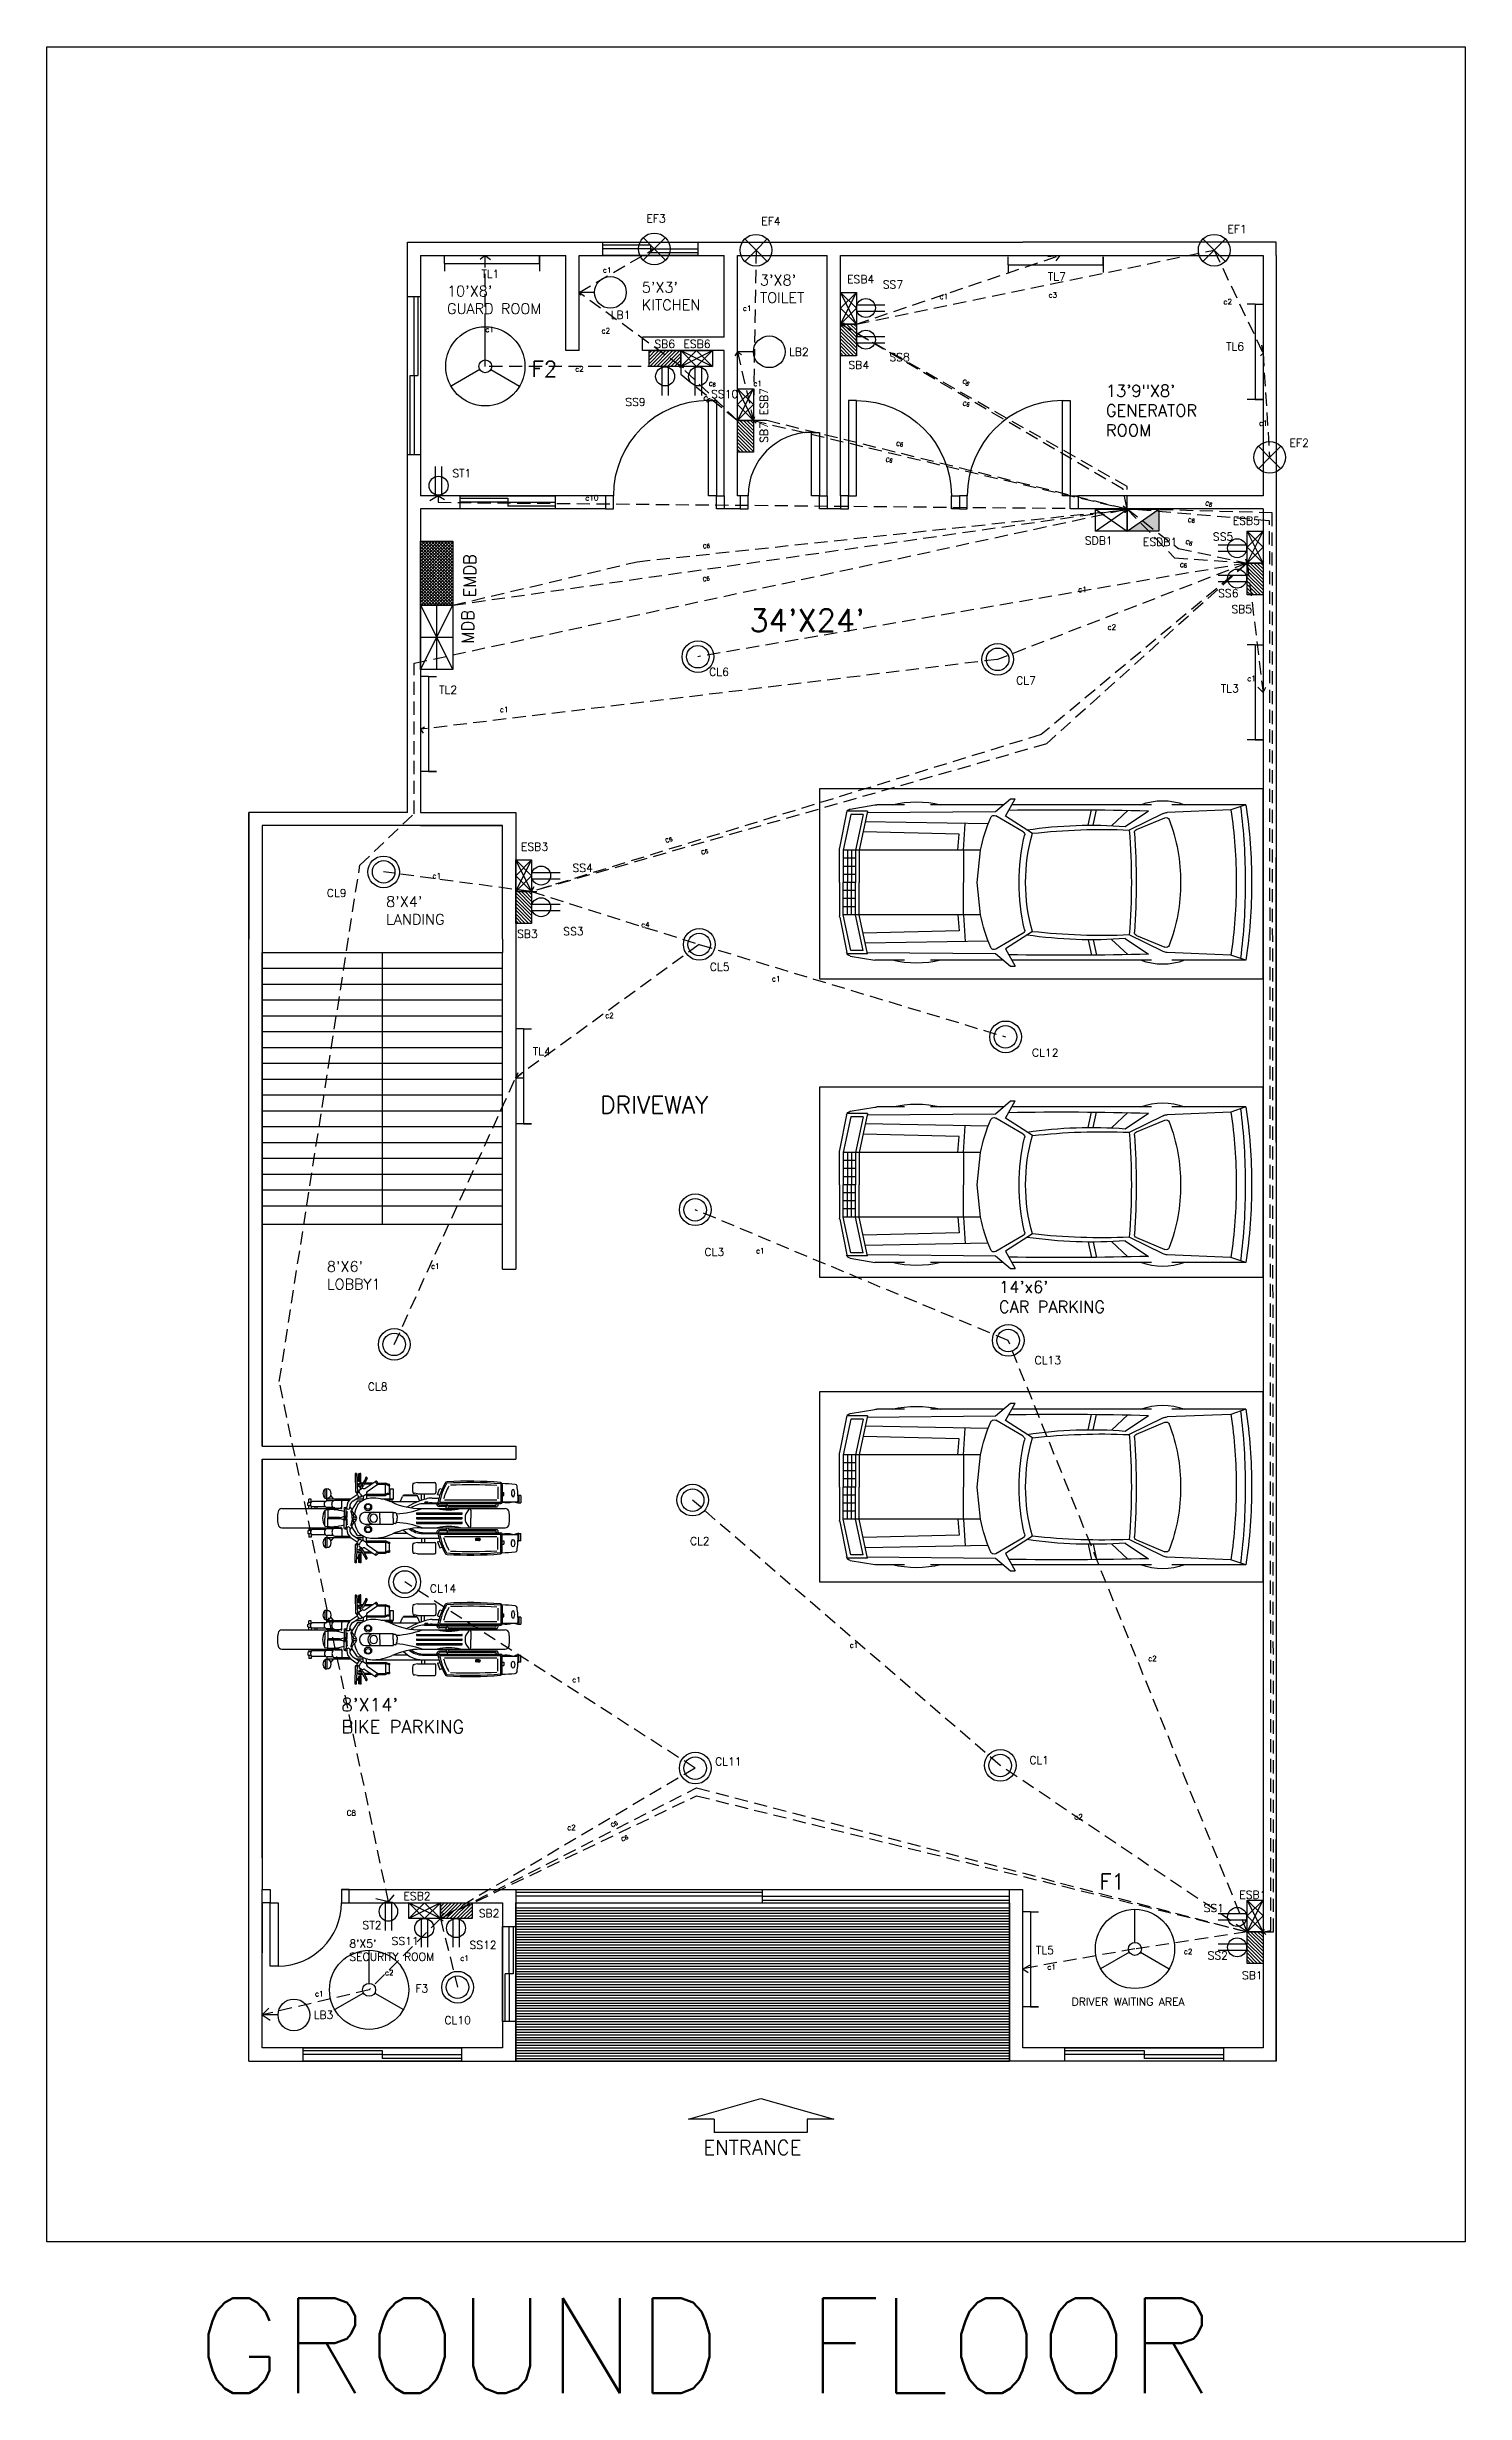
# Model space of a CAD drawing. Header units: inches. Extents: x -1037 to 4136, y -232 to 3826.
# Drawn here: x -356 to 181, y 1615 to 2504 of the extents above; entities that cross this region are included whole.
import ezdxf

# ---------------------------------------------------------------- set-up
doc = ezdxf.new("R2010")
doc.units = ezdxf.units.IN
doc.header["$LTSCALE"] = 20
doc.header["$MEASUREMENT"] = 0
doc.linetypes.add('HIDDEN', pattern=[0.375, 0.25, -0.125])
for name, color, linetype in [('Dimensions', 90, 'Continuous'), ('Doors', 140, 'Continuous'), ('fixture', 4, 'Continuous'), ('FloorPlan', 7, 'Continuous'), ('Hidden', 2, 'HIDDEN'), ('HiddenEMG', 1, 'HIDDEN'), ('Windows', 40, 'Continuous')]:
    doc.layers.add(name, color=color, linetype=linetype)
doc.styles.get("Standard").update_dxf_attribs({"font": 'simplex.shx', "height": 2})
doc.styles.add('style1', font='txt.shx', dxfattribs={"height": 1.5})

msp = doc.modelspace()

# ---------------------------------------------------------------- texts
at = {"layer": 'Dimensions'}
for s, height, p in [("3'X8'", 4, (-86, 2413.66667)), ("10'X8'", 4, (-204.5, 2409.5)), ("5'X3'", 4, (-130.73479, 2410.93965)), ('TOILET', 4, (-86, 2407)), ('GUARD ROOM', 4, (-204.5, 2402.83333)), ('KITCHEN', 4, (-130.73479, 2404.27298)), ('13\'9"X8\'', 4.5, (45, 2371.5)), ('GENERATOR', 4.5, (45, 2364)), ('ROOM', 4.5, (45, 2356.5)), ("34'X24'", 8.5, (-90, 2282.5)), ("8'X4'", 4, (-227.53985, 2178.18941)), ('LANDING', 4, (-227.53985, 2171.52274)), ('DRIVEWAY', 6.5, (-146.5, 2100)), ("8'X6'", 4, (-250, 2040)), ('LOBBY1', 4, (-250, 2033.33333)), ("14'x6'", 4.5, (4.5, 2032)), ('CAR PARKING', 4.5, (4.5, 2024.5)), ("8'X14'", 5, (-244.5, 1873.5)), ('BIKE PARKING', 5, (-244.5, 1865.16667)), ("8'X5'", 3, (-241.5, 1784)), ('SECURITY ROOM', 3, (-241.5, 1779)), ('DRIVER WAITING AREA', 3, (32, 1762))]:
    msp.add_text(s, height=height, dxfattribs=at).set_placement(p)
at = {"layer": 'fixture'}
for s, insert, char_height, width, attachment_point in [('EF3', (-129, 2440.5), 3, 21.9196211, 1), ('EF4', (-85.5, 2439.5), 3, 21.9196211, 1), ('EF1', (91, 2436.5), 3, 21.9196211, 1), ('TL1', (-191.5, 2419.5), 3, 21, 1), ('ESB4', (-53, 2417.5), 3, 15.9196211, 1), ('TL7', (23, 2418.5), 3, 21, 1), ('SS7', (-39.5, 2415.5), 3, 21, 1), ('LB1', (-142.5, 2404), 3, 21, 1), ('SB6', (-126, 2393), 3, 15.9196211, 1), ('ESB6', (-115, 2393), 3, 15.9196211, 1), ('TL6', (90.5, 2392), 3, 21, 1), ('F2', (-172.5, 2385), 6, 21.9196211, 1), ('LB2', (-75, 2390), 3, 21, 1), ('SB4', (-52.5, 2385), 3, 15.9196211, 1), ('SS8', (-37, 2388), 3, 21, 1), ('SS10', (-104.5, 2374), 3, 21, 1), ('SS9', (-137, 2371), 3, 21, 1), ('EF2', (114.5, 2355.5), 3, 21.9196211, 1), ('ST1', (-202.5, 2344), 3, 15.9196211, 1), ('SS5', (85.5, 2320), 3, 21, 1), ('ESB5', (93, 2326), 3, 15.9196211, 1), ('SDB1', (37, 2318.5), 3, 21.9196211, 1), ('ESDB1', (59, 2318), 3, 21.9196211, 1), ('SS6', (87.48469, 2298.57173), 3, 21, 1), ('SB5', (92.5, 2292.5), 3, 15.9196211, 1), ('CL6', (-105.25736, 2268.75736), 3, 15.9196211, 1), ('TL2', (-207.5, 2262), 3, 21, 1), ('CL7', (11, 2265.5), 3, 15.9196211, 1), ('TL3', (88.5, 2262.5), 3, 21, 1), ('ESB3', (-176.5, 2202.5), 3, 15.9196211, 1), ('SS4', (-157, 2194.5), 3, 21, 1), ('CL9', (-250, 2185), 3, 15.9196211, 1), ('SB3', (-178, 2169.5), 3, 15.9196211, 1), ('SS3', (-160.5, 2170.5), 3, 21, 1), ('CL5', (-105, 2157), 3, 15.9196211, 1), ('TL4', (-172, 2125), 3, 21, 1), ('CL12', (17, 2124.5), 3, 15.9196211, 1), ('CL3', (-107, 2049), 3, 15.9196211, 1), ('CL13', (18, 2008), 3, 15.9196211, 1), ('CL8', (-234.5, 1998), 3, 15.9196211, 1), ('CL2', (-112.5, 1939.5), 3, 15.9196211, 1), ('CL14', (-211, 1921.5), 3, 15.9196211, 1), ('CL11', (-103, 1856), 3, 3.4196211, 1), ('CL1', (16, 1856.5), 3, 15.9196211, 1), ('ESB2', (-221, 1805), 3, 15.9196211, 1), ('F1', (42.5, 1812), 6, 21.9196211, 1), ('ESB1', (95.5, 1805.5), 3, 15.9196211, 1), ('SB2', (-192.5, 1798.5), 3, 15.9196211, 1), ('SS1', (82, 1800.5), 3, 21, 1), ('ST2', (-236.5, 1791), 3, 18.2196183, 7), ('SS11', (-225.5, 1788), 3, 21, 1), ('SS12', (-196, 1786.5), 3, 18, 1), ('TL5', (18.5, 1784.5), 3, 21, 1), ('SS2', (83.5, 1782.5), 3, 21, 1), ('F3', (-216.5, 1770), 3, 21.9196211, 1), ('SB1', (96.5, 1775), 3, 15.9196211, 1), ('LB3', (-255, 1760), 3, 21, 1), ('CL10', (-205.5, 1758), 3, 15.9196211, 1)]:
    msp.add_mtext(s, dxfattribs=dict(at, insert=insert, char_height=char_height, width=width, attachment_point=attachment_point))
at = {"layer": 'fixture', "attachment_point": 1, "rotation": 90}
for s, insert, char_height, width in [('ESB7', (-86, 2364.5), 3, 15.9196211), ('SB7', (-86, 2354), 3, 15.9196211), ('EMDB', (-198.14934, 2295.5), 4.5, 32.8794316), ('MDB', (-198.89934, 2278), 4.5, 32.8794316)]:
    msp.add_mtext(s, dxfattribs=dict(at, insert=insert, char_height=char_height, width=width))
at = {"layer": 'FloorPlan'}
msp.add_text('ENTRANCE', height=5.5, dxfattribs=at).set_placement((-107.5, 1705.5))
at = {"layer": 'FloorPlan', "style": 'style1'}
msp.add_text('GROUND FLOOR', height=36, dxfattribs=at).set_placement((-299.5, 1615.23962))
at = {"layer": 'Hidden', "style": 'style1'}
for rotation, p in [(324.46232221, (-9.5, 2377)), (324.46232221, (-107.58269, 2370.70667)), (349.69515353, (-34.5, 2353)), (353.65980825, (76, 2324)), (336.03751103, (75, 2316)), (10.0079798, (-107.5, 2301.5)), (15.524111, (-108, 2198)), (26.56505118, (-142, 1829.5))]:
    msp.add_text('C6', height=1.5, rotation=rotation, dxfattribs=at).set_placement(p)
at = {"layer": 'Hidden', "char_height": 2, "attachment_point": 1}
for s, insert, width in [('c1', (-145.5, 2420.5), 10.5), ('c3', (23.24015, 2411.02056), 4.7598463), ('c1', (-92.5, 2406), 9.4907251), ('c2', (89.5, 2408.5), 7.7022675), ('c2', (-146, 2397.5), 15.5), ('c1', (103, 2362.5), 3), ('c10', (-152.14519, 2334.1666), 17.5), ('c2', (45.61547, 2285.21126), 14.3845274), ('c1', (98.5, 2265.75), 13.2118383), ('c1', (-184.5, 2254), 39.3639386), ('c4', (-131, 2172.5), 9.5365854), ('c1', (-81.5, 2152), 12), ('c2', (-144.62575, 2138.11366), 9.6257537), ('c1', (-210.55472, 2043.11898), 14.5547211), ('c1', (-52, 1899.5915), 35), ('c2', (33, 1834.5), 8.5), ('c1', (-199.5, 1781), 2.5), ('c1', (22.79866, 1777.64094), 7.7013423), ('c2', (74.5, 1783.5), 6.5)]:
    msp.add_mtext(s, dxfattribs=dict(at, insert=insert, width=width))
at = {"layer": 'HiddenEMG', "style": 'style1'}
for rotation, p in [(347.90524292, (-105.44385, 2375.71271)), (347.90524292, (-9.34595, 2368.24316)), (347.90524292, (-38.5, 2347)), (341.56505118, (82.5, 2330.5)), (5.71059314, (-107.5, 2314)), (354.28940686, (73, 2307)), (17.52556837, (-121.5, 2202.5)), (26.56505118, (-138.07022, 1824.13808))]:
    msp.add_text('C6', height=1.5, rotation=rotation, dxfattribs=at).set_placement(p)
at = {"layer": 'HiddenEMG'}
msp.add_text('C8', height=2, dxfattribs=at).set_placement((-242.5, 1834))
at = {"layer": 'HiddenEMG', "char_height": 2, "attachment_point": 1}
for s, insert, width in [('c1', (-18, 2410.5), 7.5), ('c1', (-190, 2398), 10.8892903), ('c2', (-156, 2383), 3), ('c1', (-88.5, 2377.5), 5.5), ('c1', (34.5, 2299.5), 8), ('c1', (-210, 2191), 3.5), ('c1', (-87.5, 2048.94084), 40.183757), ('c2', (61, 1894.5), 21.2883839), ('c1', (-157.11721, 1886.5), 22.1172142), ('c2', (-159, 1830.5), 28.0160303), ('c2', (-228, 1775.5), 7), ('c1', (-254.5, 1767.5), 6.8147212)]:
    msp.add_mtext(s, dxfattribs=dict(at, insert=insert, width=width))

# ---------------------------------------------------------------- blocks, each defined once
blk = doc.blocks.new('parking')
at = {"layer": 'FloorPlan'}
blk.add_lwpolyline([(-168, 0), (0, 0), (0, 72), (-168, 72)], close=True, dxfattribs=at)
blk = doc.blocks.new('VEH_027')
for p, q in [((-6963.43, 14465.77), (-6933.25, 14465.77)), ((-6963.43, 14465.77), (-6957.36, 14463.68)), ((-6957.36, 14463.68), (-6931.35, 14462.63)), ((-6929.72, 14462.22), (-6915.84, 14455.42)), ((-6924.99, 14465.77), (-6868.03, 14465.77)), ((-6914.27, 14456.88), (-6923.7, 14463.27)), ((-6915.25, 14463.47), (-6908.6, 14457.22)), ((-6901.12, 14457.4), (-6902.51, 14463.66)), ((-6899.09, 14457.4), (-6900.48, 14463.68)), ((-6867.44, 14468.22), (-6869.41, 14468.22)), ((-6865.42, 14461.16), (-6869.41, 14468.22)), ((-6861.34, 14463.02), (-6867.44, 14468.22)), ((-6864.57, 14465.77), (-6834.82, 14465.77)), ((-6809, 14462.54), (-6861.34, 14463.02)), ((-6824.27, 14465.77), (-6812.94, 14465.77)), ((-6802.13, 14464.02), (-6812.17, 14465.71)), ((-6809.11, 14463.08), (-6805.74, 14447.19)), ((-6809.11, 14463.08), (-6800.82, 14463.08)), ((-6797.81, 14448.14), (-6800.64, 14462.57)), ((-6918.8, 14455.6), (-6930.41, 14460.44)), ((-6876.36, 14454.09), (-6865.42, 14461.16)), ((-6872.56, 14454.72), (-6861.43, 14461.24)), ((-6858.36, 14457.94), (-6808.21, 14458.84)), ((-6848.29, 14447.19), (-6848.93, 14458.11)), ((-6846.58, 14453.71), (-6807.32, 14454.67)), ((-6845.96, 14447.19), (-6846.58, 14453.71)), ((-6807.33, 14461.77), (-6804.23, 14447.19)), ((-6807.33, 14461.77), (-6802.35, 14461.77)), ((-6802.35, 14461.77), (-6799.26, 14447.19)), ((-6853.87, 14434.04), (-6855.2, 14447.19)), ((-6855.2, 14447.19), (-6799.26, 14447.19)), ((-6848.29, 14447.19), (-6848.29, 14434.04)), ((-6805.74, 14447.19), (-6805.74, 14434.04)), ((-6804.23, 14447.19), (-6804.23, 14434.04)), ((-6804.23, 14443.91), (-6799.26, 14443.91)), ((-6802.57, 14447.19), (-6802.57, 14434.04)), ((-6800.92, 14447.19), (-6800.92, 14434.04)), ((-6799.26, 14447.19), (-6799.26, 14434.04)), ((-6797.77, 14434.04), (-6797.77, 14447.71)), ((-6855.2, 14420.88), (-6853.87, 14434.04)), ((-6848.29, 14420.88), (-6848.29, 14434.04)), ((-6805.74, 14420.88), (-6805.74, 14434.04)), ((-6804.23, 14440.62), (-6799.26, 14440.62)), ((-6804.23, 14437.33), (-6799.26, 14437.33)), ((-6804.23, 14434.04), (-6799.26, 14434.04)), ((-6804.23, 14420.88), (-6804.23, 14434.04)), ((-6802.57, 14420.88), (-6802.57, 14434.04)), ((-6800.92, 14420.88), (-6800.92, 14434.04)), ((-6799.26, 14420.88), (-6799.26, 14434.04)), ((-6797.77, 14434.04), (-6797.77, 14420.37)), ((-6804.23, 14430.75), (-6799.26, 14430.75)), ((-6804.23, 14427.46), (-6799.26, 14427.46)), ((-6804.23, 14424.17), (-6799.26, 14424.17)), ((-6855.2, 14420.88), (-6799.26, 14420.88)), ((-6848.29, 14420.88), (-6848.93, 14409.97)), ((-6845.96, 14420.88), (-6846.58, 14414.36)), ((-6846.58, 14414.36), (-6807.32, 14413.41)), ((-6809.11, 14404.99), (-6805.74, 14420.88)), ((-6807.33, 14406.31), (-6804.23, 14420.88)), ((-6802.35, 14406.31), (-6799.26, 14420.88)), ((-6797.81, 14419.94), (-6800.64, 14405.5)), ((-6957.36, 14404.39), (-6931.35, 14405.44)), ((-6918.8, 14412.47), (-6930.41, 14407.63)), ((-6929.72, 14405.86), (-6915.84, 14412.65)), ((-6914.27, 14411.19), (-6923.7, 14404.8)), ((-6915.25, 14404.6), (-6908.6, 14410.85)), ((-6901.12, 14410.67), (-6902.51, 14404.41)), ((-6899.09, 14410.68), (-6900.48, 14404.39)), ((-6876.36, 14413.98), (-6865.42, 14406.91)), ((-6872.56, 14413.36), (-6861.43, 14406.83)), ((-6865.42, 14406.91), (-6869.41, 14399.85)), ((-6861.34, 14405.06), (-6867.44, 14399.85)), ((-6809, 14405.54), (-6861.34, 14405.06)), ((-6858.36, 14410.14), (-6808.21, 14409.23)), ((-6809.11, 14404.99), (-6800.82, 14404.99)), ((-6807.33, 14406.31), (-6802.35, 14406.31)), ((-6963.43, 14402.3), (-6957.36, 14404.39)), ((-6963.43, 14402.3), (-6933.25, 14402.3)), ((-6924.99, 14402.3), (-6868.03, 14402.3)), ((-6867.44, 14399.85), (-6869.41, 14399.85)), ((-6864.57, 14402.3), (-6834.82, 14402.3)), ((-6824.27, 14402.3), (-6812.94, 14402.3)), ((-6802.13, 14404.05), (-6812.17, 14402.36))]:
    blk.add_line(p, q)
for centre, radius, start, end in [((-6749.35, 14434.04), 216.42, 171.5672, 180), ((-6711.26, 14434.04), 251.92, 172.93376, 180), ((-6754.74, 14434.04), 204.78, 171.6755, 180), ((-6929.52, 14442.15), 25.26, 69.26129, 110.73871), ((-6931.52, 14458.55), 4.08, 63.92234, 87.67777), ((-6888.32, 13113.39), 1350.35, 89.08622, 91.50148), ((-6829.12, 14424.58), 42.37, 76.46789, 103.5321), ((-6812.94, 14461.11), 4.66, 80.44448, 90), ((-6802.43, 14462.22), 1.83, 11.07809, 80.44448), ((-6864.17, 14434.04), 72.67, 159.33105, 180), ((-6930.92, 14459.22), 1.32, 67.3717, 159.33105), ((-6919.31, 14454.38), 1.32, 356.01803, 67.3717), ((-6627.06, 14434.04), 291.64, 176.01803, 180), ((-6659.29, 14434.04), 257.44, 175.23449, 180), ((-6904.74, 14198.86), 256.81, 83.65681, 92.47815), ((-6900.44, 14274.6), 182.81, 81.73911, 94.3382), ((-6947.94, 14434.04), 74.33, 360, 15.65273), ((-6871.86, 14453.52), 1.38, 120.39857, 193.49828), ((-6953.02, 14434.04), 82.09, 360, 13.49828), ((-6860.73, 14460.05), 1.38, 23.7677, 120.39857), ((-6919.8, 14434.04), 65.93, 11.51286, 23.7677), ((-6800.02, 14447.71), 2.25, 360, 11.07809), ((-6749.35, 14434.04), 216.42, 180, 188.4328), ((-6711.26, 14434.04), 251.92, 180, 187.06624), ((-6754.74, 14434.04), 204.78, 180, 188.3245), ((-6864.17, 14434.04), 72.67, 180, 200.66894), ((-6627.06, 14434.04), 291.64, 180, 183.98197), ((-6659.29, 14434.04), 257.44, 180, 184.7655), ((-6947.94, 14434.04), 74.33, 344.34727, 360), ((-6953.02, 14434.04), 82.09, 346.50172, 360), ((-6871.86, 14414.55), 1.38, 166.50172, 239.60143), ((-6919.8, 14434.04), 65.93, 336.23231, 348.48715), ((-6800.02, 14420.37), 2.25, 348.92191, 360), ((-6930.92, 14408.85), 1.32, 200.66894, 292.6283), ((-6931.52, 14409.52), 4.08, 272.32223, 296.07766), ((-6888.32, 15754.69), 1350.35, 268.49853, 270.91378), ((-6919.31, 14413.69), 1.32, 292.6283, 3.98197), ((-6904.74, 14669.21), 256.81, 267.52184, 276.34319), ((-6900.44, 14593.48), 182.81, 265.6618, 278.26089), ((-6860.73, 14408.03), 1.38, 239.60143, 336.23231), ((-6802.43, 14405.86), 1.83, 279.55553, 348.92191), ((-6929.52, 14425.92), 25.26, 249.2613, 290.7387), ((-6829.12, 14443.5), 42.37, 256.46789, 283.53212), ((-6812.94, 14406.96), 4.66, 269.99999, 279.55553)]:
    blk.add_arc(centre, radius, start, end)
blk = doc.blocks.new('MERS')
at = {"color": 0}
for p, q in [((930, -4043), (930, -4042)), ((930, -4042), (930, -4042)), ((930, -4042), (930, -4042)), ((930, -4042), (932, -4042)), ((931, -4043), (930, -4043)), ((930, -4043), (930, -4043)), ((931, -4019), (932, -4017)), ((931, -4024), (931, -4019)), ((931, -4026), (931, -4024)), ((931, -4027), (931, -4026)), ((931, -4032), (931, -4027)), ((931, -4032), (931, -4032)), ((931, -4032), (931, -4032)), ((931, -4032), (932, -4032)), ((931, -4033), (931, -4032)), ((931, -4032), (931, -4032)), ((931, -4035), (931, -4033)), ((931, -4037), (932, -4035)), ((931, -4035), (931, -4035)), ((931, -4042), (931, -4035)), ((931, -4039), (931, -4037)), ((931, -4040), (931, -4039)), ((931, -4042), (931, -4040)), ((932, -4044), (931, -4043)), ((931, -4047), (931, -4043)), ((931, -4045), (931, -4044)), ((932, -4045), (931, -4045)), ((931, -4045), (931, -4045)), ((931, -4045), (931, -4045)), ((931, -4045), (931, -4045)), ((931, -4050), (931, -4047)), ((932, -4017), (932, -4016)), ((932, -4016), (932, -4016)), ((932, -4020), (933, -4017)), ((932, -4022), (932, -4020)), ((932, -4024), (932, -4022)), ((932, -4025), (933, -4024)), ((932, -4025), (932, -4024)), ((932, -4026), (932, -4025)), ((932, -4027), (932, -4025)), ((932, -4025), (932, -4025)), ((932, -4026), (933, -4026)), ((932, -4027), (932, -4026)), ((932, -4026), (932, -4026)), ((932, -4028), (932, -4027)), ((932, -4029), (932, -4027)), ((932, -4030), (932, -4028)), ((932, -4030), (932, -4029)), ((932, -4029), (932, -4029)), ((932, -4032), (932, -4030)), ((932, -4030), (932, -4032)), ((932, -4033), (932, -4032)), ((932, -4032), (932, -4032)), ((932, -4032), (932, -4032)), ((932, -4033), (932, -4032)), ((932, -4032), (934, -4032)), ((932, -4035), (932, -4033)), ((932, -4035), (932, -4033)), ((932, -4037), (932, -4035)), ((932, -4039), (932, -4037)), ((932, -4045), (934, -4039)), ((932, -4041), (932, -4039)), ((934, -4039), (932, -4045)), ((932, -4043), (932, -4041)), ((932, -4042), (932, -4043)), ((932, -4043), (933, -4042)), ((932, -4043), (932, -4043)), ((932, -4043), (932, -4044)), ((932, -4043), (932, -4043)), ((932, -4044), (932, -4043)), ((932, -4044), (932, -4044)), ((932, -4044), (932, -4044)), ((933, -4046), (932, -4045)), ((932, -4045), (932, -4045)), ((932, -4046), (932, -4046)), ((932, -4046), (932, -4046)), ((932, -4046), (932, -4046)), ((932, -4046), (932, -4048)), ((932, -4048), (932, -4050)), ((932, -4050), (932, -4053)), ((932, -4053), (932, -4055)), ((932, -4055), (932, -4056)), ((932, -4056), (933, -4058)), ((932, -4059), (932, -4058)), ((932, -4059), (933, -4059)), ((934, -4015), (933, -4016)), ((933, -4020), (934, -4016)), ((933, -4017), (933, -4016)), ((934, -4021), (933, -4020)), ((933, -4022), (934, -4021)), ((933, -4023), (933, -4022)), ((933, -4024), (933, -4023)), ((933, -4026), (933, -4026)), ((933, -4026), (934, -4028)), ((933, -4046), (933, -4046)), ((934, -4046), (933, -4046)), ((933, -4058), (933, -4056)), ((936, -4057), (933, -4056)), ((933, -4058), (933, -4059)), ((933, -4059), (934, -4060)), ((933, -4059), (933, -4059)), ((933, -4059), (935, -4059)), ((933, -4060), (935, -4061)), ((934, -4021), (935, -4020)), ((934, -4021), (934, -4021)), ((934, -4021), (934, -4021)), ((934, -4021), (934, -4021)), ((934, -4021), (934, -4021)), ((935, -4028), (934, -4021)), ((934, -4028), (934, -4029)), ((934, -4029), (934, -4031)), ((934, -4031), (934, -4032)), ((934, -4032), (934, -4034)), ((934, -4034), (934, -4035)), ((934, -4037), (935, -4035)), ((934, -4035), (934, -4037)), ((934, -4039), (934, -4037)), ((934, -4037), (934, -4038)), ((934, -4038), (934, -4039)), ((934, -4039), (934, -4039)), ((934, -4047), (934, -4046)), ((935, -4047), (934, -4047)), ((934, -4060), (935, -4060)), ((935, -4020), (936, -4020)), ((935, -4029), (935, -4028)), ((935, -4030), (935, -4029)), ((935, -4033), (935, -4030)), ((935, -4035), (935, -4033)), ((936, -4047), (935, -4047)), ((936, -4060), (935, -4059)), ((935, -4060), (936, -4060)), ((935, -4060), (935, -4060)), ((935, -4061), (936, -4061)), ((936, -4048), (936, -4047)), ((936, -4048), (936, -4047)), ((936, -4048), (936, -4048)), ((936, -4048), (936, -4048)), ((936, -4048), (936, -4048)), ((937, -4059), (936, -4057)), ((936, -4060), (938, -4060)), ((937, -4061), (936, -4061)), ((937, -4061), (938, -4062)), ((938, -4060), (938, -4061)), ((938, -4061), (938, -4060)), ((938, -4061), (938, -4061)), ((938, -4061), (939, -4061)), ((938, -4061), (938, -4061)), ((938, -4061), (938, -4062)), ((938, -4062), (938, -4061)), ((938, -4062), (938, -4062)), ((938, -4062), (938, -4062)), ((939, -4061), (939, -4061)), ((939, -4061), (940, -4061)), ((941, -4061), (940, -4061)), ((942, -4061), (941, -4061)), ((941, -4061), (941, -4061)), ((942, -4060), (942, -4061)), ((944, -4060), (942, -4060)), ((942, -4061), (942, -4060)), ((942, -4061), (942, -4061)), ((942, -4061), (942, -4061)), ((942, -4061), (942, -4062)), ((943, -4061), (942, -4062)), ((942, -4062), (942, -4061)), ((942, -4062), (942, -4062)), ((942, -4062), (942, -4062)), ((943, -4059), (944, -4057)), ((943, -4061), (944, -4061)), ((945, -4020), (944, -4020)), ((944, -4047), (945, -4047)), ((944, -4048), (944, -4047)), ((944, -4048), (944, -4047)), ((944, -4048), (944, -4048)), ((944, -4048), (944, -4048)), ((944, -4048), (944, -4048)), ((944, -4057), (947, -4056)), ((944, -4060), (945, -4059)), ((944, -4060), (944, -4060)), ((945, -4060), (944, -4060)), ((945, -4061), (944, -4061)), ((946, -4021), (945, -4020)), ((945, -4028), (946, -4021)), ((945, -4029), (945, -4028)), ((945, -4030), (945, -4029)), ((945, -4033), (945, -4030)), ((945, -4035), (945, -4033)), ((945, -4037), (945, -4035)), ((946, -4039), (945, -4037)), ((945, -4047), (946, -4047)), ((947, -4059), (945, -4059)), ((946, -4060), (945, -4060)), ((947, -4060), (945, -4061)), ((946, -4015), (947, -4016)), ((946, -4020), (946, -4016)), ((946, -4021), (946, -4020)), ((946, -4021), (946, -4021)), ((946, -4021), (946, -4021)), ((946, -4021), (946, -4021)), ((946, -4021), (946, -4021)), ((947, -4022), (946, -4021)), ((947, -4026), (946, -4028)), ((946, -4028), (946, -4029)), ((946, -4029), (946, -4031)), ((946, -4031), (946, -4032)), ((946, -4032), (946, -4034)), ((948, -4032), (946, -4032)), ((946, -4034), (946, -4035)), ((946, -4035), (946, -4037)), ((946, -4037), (946, -4038)), ((946, -4038), (946, -4039)), ((947, -4045), (946, -4039)), ((946, -4039), (946, -4039)), ((946, -4039), (948, -4045)), ((946, -4047), (946, -4046)), ((946, -4046), (947, -4046)), ((947, -4059), (946, -4060)), ((947, -4017), (947, -4016)), ((948, -4020), (947, -4017)), ((947, -4023), (947, -4022)), ((947, -4024), (947, -4023)), ((947, -4025), (947, -4024)), ((948, -4025), (947, -4025)), ((948, -4026), (947, -4026)), ((947, -4026), (947, -4026)), ((947, -4026), (947, -4026)), ((948, -4043), (947, -4042)), ((947, -4046), (947, -4045)), ((947, -4046), (947, -4046)), ((948, -4055), (947, -4056)), ((947, -4056), (947, -4058)), ((947, -4058), (947, -4056)), ((947, -4058), (947, -4059)), ((947, -4059), (947, -4059)), ((948, -4059), (947, -4059)), ((948, -4017), (948, -4016)), ((948, -4016), (948, -4016)), ((949, -4019), (948, -4017)), ((948, -4022), (948, -4020)), ((948, -4024), (948, -4022)), ((948, -4025), (948, -4024)), ((948, -4026), (948, -4025)), ((948, -4027), (948, -4025)), ((948, -4027), (948, -4026)), ((948, -4028), (948, -4027)), ((948, -4029), (948, -4027)), ((948, -4030), (948, -4028)), ((948, -4030), (948, -4029)), ((948, -4029), (948, -4029)), ((948, -4032), (948, -4030)), ((948, -4030), (948, -4032)), ((949, -4032), (948, -4032)), ((948, -4032), (948, -4032)), ((948, -4033), (948, -4032)), ((948, -4032), (948, -4032)), ((948, -4033), (948, -4032)), ((948, -4035), (948, -4033)), ((948, -4035), (948, -4033)), ((948, -4037), (948, -4035)), ((948, -4037), (948, -4035)), ((948, -4039), (948, -4037)), ((948, -4039), (948, -4037)), ((948, -4040), (948, -4039)), ((948, -4041), (948, -4039)), ((948, -4042), (948, -4040)), ((948, -4043), (948, -4041)), ((950, -4042), (948, -4042)), ((948, -4042), (948, -4043)), ((948, -4044), (949, -4043)), ((948, -4043), (948, -4043)), ((948, -4043), (948, -4044)), ((948, -4043), (948, -4043)), ((948, -4044), (948, -4043)), ((948, -4044), (948, -4044)), ((948, -4045), (948, -4044)), ((948, -4044), (948, -4044)), ((948, -4045), (948, -4045)), ((948, -4045), (948, -4045)), ((948, -4045), (949, -4045)), ((948, -4046), (948, -4046)), ((948, -4046), (948, -4046)), ((948, -4046), (948, -4046)), ((948, -4046), (948, -4048)), ((948, -4048), (948, -4050)), ((948, -4050), (948, -4053)), ((948, -4053), (948, -4055)), ((948, -4059), (948, -4058)), ((949, -4024), (949, -4019)), ((949, -4026), (949, -4024)), ((949, -4027), (949, -4026)), ((949, -4032), (949, -4027)), ((949, -4032), (949, -4032)), ((949, -4032), (949, -4032)), ((949, -4033), (949, -4032)), ((949, -4032), (949, -4032)), ((949, -4035), (949, -4033)), ((949, -4035), (949, -4035)), ((949, -4042), (949, -4035)), ((949, -4038), (949, -4037)), ((949, -4043), (950, -4043)), ((949, -4047), (949, -4043)), ((949, -4045), (949, -4045)), ((949, -4045), (949, -4045)), ((949, -4050), (949, -4047)), ((950, -4043), (950, -4042)), ((950, -4042), (950, -4042)), ((950, -4042), (950, -4042)), ((950, -4043), (950, -4043))]:
    blk.add_line(p, q, dxfattribs=at)
blk.add_circle((940, -4061), 0.391, dxfattribs=at)
for centre, radius, start, end in [((963, -4050), 32.2, 180.3853, 194.6308), ((934, -4017), 2.02, 120.3469, 128.9129), ((933, -4016), 1.14, 128.7476, 141.2781), ((934, -4018), 2, 106.7385, 167.0019), ((933, -4016), 0.672, 141.2736, 156.5356), ((934, -4046), 1.32, 179.9996, 207.3277), ((935, -4045), 2.9, 209.6194, 241.6502), ((934, -4059), 1.5, 198.5291, 250.2445), ((936, -4021), 6.28, 101.9919, 118.1327), ((933, -4056), 0.3, 76.764, 185.2191), ((933, -4058), 0.3, 185.2182, 252.6682), ((939, -4033), 18.9, 95.4031, 103.1131), ((940, -4043), 27.6, 78.2577, 101.7424), ((940, -4018), 21.8, 254.8283, 285.1045), ((938, -4040), 8.32, 240.063, 255.8279), ((940, -4044), 16.6, 70.9767, 108.8163), ((940, -4035), 15.4, 73.3477, 106.6523), ((940, -4011), 36.2, 263.7227, 276.2772), ((1080, -4034), 145, 185.5147, 190.4076), ((1081, -4034), 145, 185.5147, 190.4076), ((940, -4033), 15.4, 255.2615, 265.6862), ((936, -4057), 0.5, 10.2074, 76.7634), ((936, -4059), 0.3, 257.3444, 10.2081), ((940, -4045), 30.5, 90.0843, 95.6746), ((940, -4030), 18.8, 265.4299, 274.5699), ((940, -4052), 10.2, 259.0272, 280.9729), ((940, -4047), 32.5, 87.5196, 90.0008), ((940, -4047), 32.7, 90, 90.1671), ((940, -4041), 26.4, 81.5296, 87.6904), ((940, -4033), 15.4, 274.3137, 284.7384), ((799, -4034), 145, 349.5924, 354.4853), ((799, -4034), 145, 349.5924, 354.4853), ((944, -4059), 0.3, 169.7918, 282.6561), ((942, -4027), 12.9, 72.0281, 81.9884), ((942, -4040), 8.32, 284.172, 299.9366), ((944, -4057), 0.5, 103.2368, 169.7927), ((946, -4018), 2.96, 47.753, 74.573), ((945, -4045), 2.9, 298.3495, 330.3799), ((946, -4018), 2, 12.9981, 73.2615), ((946, -4046), 1.32, 332.6713, 0), ((947, -4056), 0.3, 354.7809, 103.2364), ((947, -4058), 0.3, 287.3318, 354.7818), ((946, -4059), 1.5, 289.7555, 341.4709), ((947, -4016), 0.555, 22.9917, 25.5464), ((947, -4016), 0.757, 26.2564, 42.7691), ((917, -4050), 32.2, 345.3692, 359.6147)]:
    blk.add_arc(centre, radius, start, end, dxfattribs=at)
blk = doc.blocks.new('bike')
for p, q in [((-61.28, 29.03), (-61.2, 22.13)), ((-60.73, 29.03), (-61.28, 29.03)), ((-60.73, 29.03), (-60.43, 22.13)), ((-59.96, 27.48), (-60.66, 27.48)), ((-59.96, 27.09), (-60.64, 27.09)), ((-59.96, 26.1), (-59.96, 28.93)), ((-59.54, 28.93), (-59.96, 28.93)), ((-59.54, 25.8), (-59.54, 29.08)), ((-59.11, 29.08), (-59.54, 29.08)), ((-59.11, 25.8), (-59.11, 29.08)), ((-57.32, 27.09), (-58.93, 24.55)), ((-56.78, 27.18), (-58.13, 24.5)), ((-78.86, 18.13), (-78.86, 19.32)), ((-77.89, 19.32), (-78.86, 19.32)), ((-78.04, 18.13), (-78.86, 18.13)), ((-77.89, 18.35), (-77.89, 19.32)), ((-72.54, 18.52), (-77.54, 18.52)), ((-72.7, 19.67), (-72.7, 23.29)), ((-72.7, 23.29), (-71.98, 23.29)), ((-71.98, 19.67), (-72.7, 19.67)), ((-69.63, 18.71), (-72.07, 18.71)), ((-71.98, 19.67), (-71.98, 23.29)), ((-71.98, 18.71), (-71.98, 19.67)), ((-71.98, 19.45), (-63, 19.45)), ((-69.45, 19.45), (-70.45, 20.76)), ((-69.04, 18.97), (-63.51, 18.97)), ((-66.35, 16.02), (-66.35, 18.55)), ((-62.77, 19.62), (-60.47, 21.19)), ((-60.4, 18.68), (-62.61, 15.24)), ((-62.13, 18.67), (-59.82, 20.24)), ((-61.2, 22.13), (-60.43, 22.13)), ((-61.2, 22.13), (-60.53, 21.56)), ((-60.98, 19.45), (-58.21, 19.45)), ((-60.55, 25), (-59.52, 25.4)), ((-60.53, 24.6), (-59.53, 24.99)), ((-60.23, 24.26), (-60.5, 23.77)), ((-60.45, 21.71), (-59.77, 22.17)), ((-60.4, 18.68), (-58.65, 18.68)), ((-59.35, 23.77), (-60.23, 24.26)), ((-59.54, 26.1), (-59.96, 26.1)), ((-59.77, 22.73), (-58.49, 23.6)), ((-58.93, 24.55), (-59.57, 24.35)), ((-59.54, 25.8), (-59.11, 25.8)), ((-58.65, 24.99), (-59.53, 24.99)), ((-58.39, 25.4), (-59.52, 25.4)), ((-58.7, 24.07), (-59.37, 23.95)), ((-59.33, 20.07), (-58.59, 20.58)), ((-58.26, 20.52), (-56.99, 21.39)), ((-58.21, 20.56), (-58.21, 18.93)), ((-55.33, 24.99), (-57.89, 24.99)), ((-54.73, 25.4), (-57.68, 25.4)), ((-57.58, 23.46), (-53.52, 26.22)), ((-57.04, 21.36), (-57.04, 19.42)), ((-57.04, 21.2), (-49.83, 21.2)), ((-57.04, 20.79), (-49.83, 20.79)), ((-56.78, 22.29), (-52.72, 25.05)), ((-52.81, 24.99), (-49.83, 24.99)), ((-52.69, 25.4), (-49.83, 25.4)), ((-51.57, 19.51), (-46.75, 19.51)), ((-48.82, 24.99), (-49.83, 25.4)), ((-49.83, 21.2), (-49.83, 24.99)), ((-48.82, 24.58), (-49.83, 24.99)), ((-48.82, 21.61), (-49.83, 21.2)), ((-48.82, 21.2), (-49.83, 20.79)), ((-49.69, 19.07), (-46.99, 19.07)), ((-48.82, 24.99), (-48.26, 24.99)), ((-48.82, 24.58), (-48.26, 24.58)), ((-48.82, 21.61), (-48.26, 21.61)), ((-48.82, 21.2), (-48.26, 21.2)), ((-48.26, 24.58), (-48.26, 24.99)), ((-48.26, 21.2), (-48.26, 21.61)), ((-48.03, 19.51), (-48.03, 23.12)), ((-46.75, 23.12), (-48.03, 23.12)), ((-37.49, 18.41), (-47.81, 18.41)), ((-46.99, 19.07), (-46.99, 19.51)), ((-46.75, 19.51), (-46.75, 23.12)), ((-44.2, 18.41), (-43.34, 20.39)), ((-37.98, 20.9), (-42.94, 20.9)), ((-42.94, 20.66), (-42.94, 20.9)), ((-37.98, 20.66), (-42.94, 20.66)), ((-39.34, 25.46), (-38.84, 25.46)), ((-39.34, 21.59), (-38.84, 21.59)), ((-37.7, 25.73), (-38.84, 25.46)), ((-37.7, 21.33), (-38.84, 21.59)), ((-37.98, 20.66), (-37.98, 20.9)), ((-37.7, 25.73), (-31.21, 25.73)), ((-37.7, 21.33), (-31.21, 21.33)), ((-36.83, 18.67), (-37.58, 20.39)), ((-36.13, 18.93), (-36.13, 21.33)), ((-35.08, 17.93), (-33.43, 17.93)), ((-35.08, 17.93), (-35.08, 17.67)), ((-35.03, 19.29), (-35.03, 21.33)), ((-34.74, 18.41), (-33.77, 18.41)), ((-34.74, 17.93), (-34.74, 18.41)), ((-33.77, 17.93), (-33.77, 18.41)), ((-33.43, 17.93), (-33.43, 17.67)), ((-32.13, 19.78), (-29.52, 19.78)), ((-32.13, 18), (-29.92, 18)), ((-30.7, 25.22), (-30.7, 21.84)), ((-30.05, 21.12), (-29.25, 23.45)), ((-30.05, 21.12), (-29.21, 20.84)), ((-29.37, 18.19), (-6.13, 18.19)), ((-29.25, 23.45), (-28.34, 23.14)), ((-27.5, 19.06), (-7.6, 19.06)), ((-7.22, 24.1), (-7.22, 19.45)), ((-6.13, 25.15), (-6.13, 18.19)), ((-5.61, 24.96), (-5.61, 18.23)), ((-5.61, 21.95), (-5, 21.95)), ((-5.61, 20.74), (-5, 20.74)), ((-5.61, 18.39), (-0.08, 18.39)), ((-5, 20.74), (-5, 21.95)), ((0.71, 20.72), (0.71, 18.01)), ((1.45, 20.72), (0.71, 20.72)), ((0.71, 18.01), (1.45, 18.01)), ((1.45, 20.72), (1.45, 18.01)), ((-89.03, 15.82), (-67.29, 15.82)), ((-78.86, 15.82), (-78.86, 16.8)), ((-78.02, 16.8), (-78.86, 16.8)), ((-77.89, 16.62), (-77.89, 15.82)), ((-72.54, 16.45), (-77.54, 16.45)), ((-76.43, 15.82), (-76.43, 16.45)), ((-75.64, 15.82), (-75.64, 16.45)), ((-72.81, 15.13), (-72.81, 12.17)), ((-72.81, 9.21), (-72.81, 12.17)), ((-69.6, 16.26), (-72.07, 16.26)), ((-71.98, 15.82), (-71.98, 16.26)), ((-71.63, 15.31), (-71.63, 12.17)), ((-67.19, 12.41), (-71.63, 12.41)), ((-71.63, 9.03), (-71.63, 12.17)), ((-67.19, 11.92), (-71.63, 11.92)), ((-69.04, 15.99), (-66.97, 15.99)), ((-67.19, 12.17), (-67.19, 12.41)), ((-67.19, 12.17), (-67.19, 11.92)), ((-65.51, 15.84), (-65.51, 12.17)), ((-65.19, 12.88), (-65.51, 12.88)), ((-65.51, 8.5), (-65.51, 12.17)), ((-65.19, 11.45), (-65.51, 11.45)), ((-65.09, 16.26), (-64.5, 16.26)), ((-65.07, 16), (-64.72, 15.57)), ((-65.03, 12.72), (-65.03, 12.17)), ((-65.03, 11.61), (-65.03, 12.17)), ((-64.72, 12.17), (-64.72, 15.57)), ((-64.72, 12.17), (-64.72, 8.77)), ((-64.5, 15.82), (-64.5, 16.36)), ((-63.35, 15.82), (-63.35, 16.36)), ((-63.35, 16.26), (-63.24, 16.26)), ((-60.4, 5.65), (-62.61, 9.09)), ((-62.41, 12.17), (-62.41, 12.96)), ((-62.41, 12.17), (-62.41, 11.38)), ((-57.44, 14.42), (-46.95, 14.42)), ((-57.44, 9.92), (-46.95, 9.92)), ((-51.93, 12.17), (-51.93, 14.42)), ((-51.93, 12.17), (-51.93, 9.92)), ((-46.95, 12.17), (-46.95, 14.42)), ((-46.05, 14.16), (-46.95, 14.16)), ((-46.95, 12.17), (-46.95, 9.92)), ((-46.05, 10.18), (-46.95, 10.18)), ((-41.79, 16.39), (-39.68, 17.43)), ((-37.88, 14.14), (-20.95, 14.14)), ((-37.88, 13.68), (-20.95, 13.68)), ((-37.88, 12.39), (-20.95, 12.39)), ((-37.88, 11.95), (-20.95, 11.95)), ((-37.88, 10.66), (-20.95, 10.66)), ((-37.88, 10.19), (-20.95, 10.19)), ((-36.37, 15.82), (-4.47, 15.82)), ((-35.08, 17.67), (-6.17, 17.67)), ((-26.71, 16.6), (-29.4, 16.6)), ((-26.58, 16.93), (-28.99, 16.93)), ((-26.99, 15.82), (-26.31, 17.67)), ((-26.24, 15.82), (-26.1, 16.21)), ((-26.14, 16.99), (-8.01, 16.99)), ((-25.79, 16.42), (-7.54, 16.42)), ((-17.47, 15.19), (-17.47, 12.17)), ((-17.47, 9.15), (-17.47, 12.17)), ((-89.03, 8.51), (-67.29, 8.51)), ((-78.86, 8.51), (-78.86, 7.54)), ((-78.02, 7.54), (-78.86, 7.54)), ((-78.86, 6.2), (-78.86, 5.01)), ((-78.04, 6.2), (-78.86, 6.2)), ((-77.89, 5.01), (-78.86, 5.01)), ((-77.89, 7.72), (-77.89, 8.51)), ((-77.89, 5.99), (-77.89, 5.01)), ((-72.54, 7.89), (-77.54, 7.89)), ((-72.54, 5.82), (-77.54, 5.82)), ((-76.43, 8.51), (-76.43, 7.89)), ((-75.64, 8.51), (-75.64, 7.89)), ((-72.7, 4.66), (-72.7, 1.04)), ((-71.98, 4.66), (-72.7, 4.66)), ((-72.7, 1.04), (-71.98, 1.04)), ((-69.6, 8.08), (-72.07, 8.08)), ((-69.63, 5.63), (-72.07, 5.63)), ((-71.98, 8.51), (-71.98, 8.08)), ((-71.98, 5.63), (-71.98, 4.66)), ((-71.98, 4.88), (-63, 4.88)), ((-71.98, 4.66), (-71.98, 1.04)), ((-69.45, 4.88), (-70.45, 3.58)), ((-69.04, 8.34), (-66.97, 8.34)), ((-69.04, 5.37), (-63.51, 5.37)), ((-66.35, 8.32), (-66.35, 5.79)), ((-65.09, 8.07), (-64.5, 8.07)), ((-65.07, 8.34), (-64.72, 8.77)), ((-64.5, 8.52), (-64.5, 7.98)), ((-63.35, 8.52), (-63.35, 7.98)), ((-63.35, 8.07), (-63.24, 8.07)), ((-62.77, 4.72), (-60.47, 3.15)), ((-62.13, 5.67), (-59.82, 4.09)), ((-61.28, -4.7), (-61.2, 2.21)), ((-61.2, 2.21), (-60.53, 2.78)), ((-61.2, 2.21), (-60.43, 2.21)), ((-60.98, 4.88), (-58.21, 4.88)), ((-60.73, -4.7), (-60.43, 2.21)), ((-60.23, 0.08), (-60.5, 0.56)), ((-60.45, 2.63), (-59.77, 2.16)), ((-60.4, 5.65), (-58.65, 5.65)), ((-59.35, 0.57), (-60.23, 0.08)), ((-59.77, 1.6), (-58.49, 0.73)), ((-58.7, 0.26), (-59.37, 0.38)), ((-59.33, 4.27), (-58.59, 3.76)), ((-58.26, 3.81), (-56.99, 2.95)), ((-58.21, 3.78), (-58.21, 5.4)), ((-57.58, 0.87), (-53.52, -1.89)), ((-57.04, 2.98), (-57.04, 4.92)), ((-57.04, 3.54), (-49.83, 3.54)), ((-57.04, 3.13), (-49.83, 3.13)), ((-56.78, 2.05), (-52.72, -0.71)), ((-54.63, 4.56), (-29.53, 4.56)), ((-48.82, 3.13), (-49.83, 3.54)), ((-49.83, 3.13), (-49.83, -0.65)), ((-48.82, 2.72), (-49.83, 3.13)), ((-48.82, 3.13), (-48.26, 3.13)), ((-48.82, 2.72), (-48.26, 2.72)), ((-48.26, 3.13), (-48.26, 2.72)), ((-41.42, 6.33), (-46.87, 6.33)), ((-39.34, 2.74), (-38.84, 2.74)), ((-37.7, 3.01), (-38.84, 2.74)), ((-37.7, 3.01), (-31.21, 3.01)), ((-36.37, 8.51), (-4.47, 8.51)), ((-36.13, 4.56), (-36.13, 3.01)), ((-35.78, 6.33), (-29.92, 6.33)), ((-35.08, 6.67), (-6.17, 6.67)), ((-35.03, 4.56), (-35.03, 3.01)), ((-30.7, -0.88), (-30.7, 2.5)), ((-30.05, 3.21), (-29.21, 3.5)), ((-30.05, 3.21), (-29.25, 0.88)), ((-26.71, 7.74), (-29.4, 7.74)), ((-29.37, 6.14), (-6.13, 6.14)), ((-29.25, 0.88), (-28.34, 1.2)), ((-26.58, 7.41), (-28.99, 7.41)), ((-27.5, 5.27), (-7.6, 5.27)), ((-26.99, 8.51), (-26.31, 6.67)), ((-26.24, 8.51), (-26.1, 8.13)), ((-26.14, 7.35), (-8.01, 7.35)), ((-25.79, 7.91), (-7.54, 7.91)), ((-7.22, 0.24), (-7.22, 4.88)), ((-6.13, -0.81), (-6.13, 6.14)), ((-5.61, -0.62), (-5.61, 6.1)), ((-5.61, 5.95), (-0.08, 5.95)), ((-5.61, 3.6), (-5, 3.6)), ((-5.61, 2.38), (-5, 2.38)), ((-5, 3.6), (-5, 2.38)), ((0.71, 3.61), (0.71, 6.33)), ((0.71, 6.33), (1.45, 6.33)), ((1.45, 3.61), (0.71, 3.61)), ((1.45, 3.61), (1.45, 6.33)), ((-60.73, -4.7), (-61.28, -4.7)), ((-59.96, -3.15), (-60.66, -3.15)), ((-59.96, -2.75), (-60.64, -2.75)), ((-60.55, -0.67), (-59.52, -1.07)), ((-60.53, -0.27), (-59.53, -0.65)), ((-59.96, -1.77), (-59.96, -4.6)), ((-59.54, -1.77), (-59.96, -1.77)), ((-59.54, -4.6), (-59.96, -4.6)), ((-58.93, -0.22), (-59.57, -0.02)), ((-59.54, -1.47), (-59.54, -4.75)), ((-59.54, -1.47), (-59.11, -1.47)), ((-59.11, -4.75), (-59.54, -4.75)), ((-58.65, -0.65), (-59.53, -0.65)), ((-58.39, -1.07), (-59.52, -1.07)), ((-59.11, -1.47), (-59.11, -4.75)), ((-57.32, -2.76), (-58.93, -0.22)), ((-56.78, -2.85), (-58.13, -0.16)), ((-55.33, -0.65), (-57.89, -0.65)), ((-54.73, -1.07), (-57.68, -1.07)), ((-52.81, -0.65), (-49.83, -0.65)), ((-52.69, -1.07), (-49.83, -1.07)), ((-48.82, -0.24), (-49.83, -0.65)), ((-48.82, -0.65), (-49.83, -1.07)), ((-48.82, -0.24), (-48.26, -0.24)), ((-48.82, -0.65), (-48.26, -0.65)), ((-48.26, -0.24), (-48.26, -0.65)), ((-39.34, -1.13), (-38.84, -1.13)), ((-37.7, -1.39), (-38.84, -1.13)), ((-37.7, -1.39), (-31.21, -1.39))]:
    blk.add_line(p, q)
for centre, radius in [((-56.42, 16.35), 1.37), ((-56.42, 7.98), 1.37), ((-56.39, 16.53), 0.966), ((-56.39, 7.81), 0.966)]:
    blk.add_circle(centre, radius)
for centre, radius, start, end in [((-57.09, 27.34), 0.34, 333.30019, 225.59301), ((-71.01, 21.48), 2.47, 133.00125, 226.99875), ((-72.12, 21.48), 1.81, 274.3428, 85.6572), ((-65.93, 18.55), 0.423, 90, 180), ((-60.55, 16.36), 3.94, 124.2674, 180), ((-60.55, 16.36), 2.8, 124.2674, 180), ((-57.11, 15.11), 3.82, 129.1866, 150.52588), ((-59.39, 23.79), 0.588, 107.54776, 151.01276), ((-54.73, 12.2), 7.58, 90.83096, 129.1866), ((-59.33, 23.76), 0.198, 100.42363, 151.01276), ((-58.37, 23.37), 1.06, 157.85741, 199.89878), ((-58.84, 24.85), 0.794, 280.42363, 333.30019), ((-57.95, 24.1), 0.737, 222.14371, 300.34616), ((-56.24, 21.69), 0.801, 131.64088, 201.9372), ((-54.63, 5.31), 14.47, 89.16368, 90.83096), ((-54.68, 1.8), 17.98, 65.61654, 89.16368), ((-41.56, 23.1), 6.86, 167.53181, 192.46819), ((-36.37, 42.18), 26.36, 245.61654, 270), ((-42.94, 20.22), 0.439, 90, 156.60725), ((-25.65, -10.94), 31.65, 111.98104, 116.3249), ((-31.58, 23.53), 8, 165.99782, 194.00218), ((-37.98, 20.22), 0.439, 23.39275, 90), ((-25.65, -10.94), 31.65, 106.40032, 111.98104), ((-32.13, 11.1), 8.68, 90, 106.40032), ((-32.13, 11.1), 6.9, 90, 100.83383), ((-31.21, 25.22), 0.507, 0, 90), ((-31.21, 21.84), 0.507, 270, 0), ((-5.29, 13.12), 25.14, 150.72445, 168.46912), ((-29.52, 18.06), 0.399, 168.46912, 270), ((-5.29, 13.12), 24.61, 150.17787, 168.10877), ((-5.29, 13.12), 23.37, 151.40272, 164.30837), ((-26.38, 24.94), 0.955, 93.59284, 150.72445), ((-17.8, -111.62), 137.27, 85.12231, 93.69013), ((-17.8, -111.62), 137.79, 85.20059, 93.59284), ((-18.27, -189.25), 214.03, 87.14367, 91.86294), ((-6.34, 24.96), 0.729, 0, 85.20059), ((-6.17, 18.23), 0.566, 270, 0), ((-9.11, -69.84), 95.18, 84.91643, 87.93776), ((-4.07, 26.26), 8.21, 259.20437, 286.44904), ((0.7, 21.76), 3.75, 243.85484, 270.16202), ((-0.74, 24.22), 0.749, 8.55434, 84.91643), ((-0.08, 18.87), 0.477, 270, 359.72854), ((-35.25, 19.03), 35.65, 359.72854, 8.55434), ((0.7, 16.97), 3.75, 89.83798, 95.30041), ((-77.28, 12.17), 13.43, 169.52977, 180), ((-77.28, 12.17), 13.43, 180, 190.47023), ((-89.03, 14.34), 1.48, 90, 169.52977), ((-89.03, 10), 1.48, 190.47023, 270), ((-67.89, 12.17), 5.75, 148.98304, 180), ((-67.89, 12.17), 5.75, 180, 211.01696), ((-70.09, 1.05), 14.34, 71.36366, 100.9282), ((-70.09, 23.28), 14.34, 259.0718, 288.63634), ((-69.27, 19.9), 4.53, 270.26747, 309.84108), ((-69.27, 4.44), 4.53, 50.15892, 89.73253), ((-67.19, 15.64), 3.23, 270, 301.32205), ((-67.19, 8.69), 3.23, 58.67795, 90), ((-67.1, 16.08), 0.747, 320.43497, 354.71611), ((-65.09, 15.84), 0.423, 90, 180), ((-65.19, 12.72), 0.16, 0, 90), ((-65.19, 11.61), 0.16, 270, 0), ((-50.2, 12.17), 14.31, 169.77853, 180), ((-50.2, 12.17), 14.31, 180, 190.22147), ((-63.24, 15.73), 0.534, 5.70525, 90), ((-60.23, 14.86), 2.67, 175.30127, 208.76658), ((-60.23, 9.48), 2.67, 151.23342, 184.69873), ((-59.38, 16.11), 3.35, 185.70525, 234.81687), ((-59.38, 8.22), 3.35, 125.18313, 174.29475), ((-63.69, 12.96), 1.28, 0, 28.76658), ((-63.69, 11.38), 1.28, 331.23342, 0), ((-62.94, 12.59), 1.18, 1.56825, 52.09921), ((-62.94, 11.75), 1.18, 307.90079, 358.43175), ((-61.6, 12.17), 0.475, 0, 180), ((-61.6, 12.17), 0.475, 180, 0), ((-51.89, 12.17), 9.8, 150.52588, 171.62633), ((-51.89, 12.17), 9.8, 188.37367, 209.47412), ((-62.16, 12.17), 1.47, 0, 54.81687), ((-62.16, 12.17), 1.47, 305.18313, 0), ((-57.44, 12.17), 2.25, 90, 180), ((-57.44, 12.17), 2.25, 180, 270), ((-54.29, 12.17), 2.25, 90, 180), ((-54.29, 12.17), 2.25, 180, 270), ((-54.29, 12.17), 1.49, 0, 180), ((-54.29, 12.17), 1.49, 180, 0), ((-47.76, 48.79), 35.05, 273.42472, 289.84881), ((-47.76, -24.46), 35.05, 70.15119, 86.57528), ((-35.08, 9.05), 8.61, 90, 125.31785), ((-37.88, 13.91), 0.232, 90, 270), ((-37.88, 12.16), 0.232, 90, 177.56832), ((-37.88, 12.18), 0.232, 182.43168, 270), ((-37.88, 10.43), 0.232, 90, 270), ((-29.4, 17.67), 1.08, 180.47687, 270), ((-25.81, 34.87), 19.56, 256.92302, 283.07698), ((-25.81, -10.54), 19.56, 76.92302, 103.07698), ((-28.99, 17.73), 0.8, 184.33559, 270), ((-26.14, 16.38), 0.607, 90, 159.67006), ((-25.79, 16.09), 0.33, 90, 159.67006), ((-20.95, 13.91), 0.232, 270, 90), ((-20.95, 12.16), 0.232, 2.43168, 90), ((-20.95, 12.18), 0.232, 270, 357.56832), ((-20.95, 10.43), 0.232, 270, 90), ((-15.2, 12.17), 4.46, 135.7062, 180), ((-15.2, 12.17), 4.46, 180, 224.2938), ((-18.1, 15), 0.412, 90, 135.7062), ((-18.1, 9.34), 0.412, 224.2938, 270), ((-18.1, 15.19), 0.636, 0, 90), ((-18.1, 9.15), 0.636, 270, 0), ((-10.75, 18.17), 2.99, 336.69959, 350.34148), ((-10, 18.21), 3.05, 324.01454, 349.64152), ((-4.47, 14.34), 1.48, 10.47023, 90), ((-4.47, 10), 1.48, 270, 349.52977), ((-16.22, 12.17), 13.43, 0, 10.47023), ((-16.22, 12.17), 13.43, 349.52977, 0), ((-71.01, 2.85), 2.47, 133.00125, 226.99875), ((-72.12, 2.85), 1.81, 274.3428, 85.6572), ((-67.1, 8.25), 0.747, 5.28389, 39.56503), ((-65.93, 5.79), 0.423, 180, 270), ((-65.09, 8.5), 0.423, 180, 270), ((-60.55, 7.98), 3.94, 180, 235.7326), ((-60.55, 7.98), 2.8, 180, 235.7326), ((-63.24, 8.61), 0.534, 270, 354.29475), ((-57.11, 9.22), 3.82, 209.47412, 230.8134), ((-59.39, 0.54), 0.588, 208.98724, 252.45224), ((-54.73, 12.14), 7.58, 230.8134, 269.16904), ((-59.33, 0.58), 0.198, 208.98724, 259.57637), ((-58.37, 0.97), 1.06, 160.10122, 202.14259), ((-58.84, -0.52), 0.794, 26.69981, 79.57637), ((-57.95, 0.24), 0.737, 59.65384, 137.85629), ((-56.24, 2.65), 0.801, 158.0628, 228.35912), ((-54.63, 19.02), 14.47, 269.16904, 270.83632), ((-54.68, 22.54), 17.98, 270.83632, 294.38346), ((-41.56, 1.24), 6.86, 167.53181, 192.46819), ((-36.37, -17.85), 26.36, 90, 114.38346), ((-35.78, 14.41), 9.85, 223.11658, 270), ((-35.78, 14.41), 8.07, 231.03374, 270), ((-35.08, 15.28), 8.61, 234.68215, 270), ((-31.58, 0.81), 8, 165.99782, 194.00218), ((-31.21, 2.5), 0.507, 0, 90), ((-29.4, 6.66), 1.08, 90, 179.52313), ((-29.52, 6.27), 0.399, 90, 191.53088), ((-5.29, 11.22), 25.14, 191.53088, 209.27555), ((-28.99, 6.61), 0.8, 90, 175.66441), ((-5.29, 11.22), 24.61, 191.89123, 209.82213), ((-5.29, 11.22), 23.37, 195.69163, 208.59728), ((-26.14, 7.96), 0.607, 200.32994, 270), ((-25.79, 8.24), 0.33, 200.32994, 270), ((-10.75, 6.17), 2.99, 9.65852, 23.30041), ((-10, 6.12), 3.05, 10.35848, 35.98546), ((-6.17, 6.1), 0.566, 0, 90), ((-4.07, -1.92), 8.21, 73.55096, 100.79563), ((0.7, 2.58), 3.75, 89.83798, 116.14516), ((-0.74, 0.11), 0.749, 275.08357, 351.44566), ((-0.08, 5.47), 0.477, 0.27146, 90), ((-35.25, 5.3), 35.65, 351.44566, 0.27146), ((0.7, 7.37), 3.75, 264.69959, 270.16202), ((-57.09, -3), 0.34, 134.40699, 26.69981), ((-31.21, -0.88), 0.507, 270, 0), ((-26.38, -0.61), 0.955, 209.27555, 266.40716), ((-17.8, 135.96), 137.27, 266.30987, 274.87769), ((-17.8, 135.96), 137.79, 266.40716, 274.79941), ((-18.27, 213.59), 214.03, 268.13706, 272.85633), ((-6.34, -0.62), 0.729, 274.79941, 0), ((-9.11, 94.17), 95.18, 272.06224, 275.08357)]:
    blk.add_arc(centre, radius, start, end)
at = {"extrusion": (0, 0, -1)}
for centre, major_axis, ratio, start_param, end_param in [((-78.86, 17.47), (0, 0.667), 0.605016, 3.141593, 6.283185), ((-77.54, 17.48), (0, 1.04), 0.615064, 3.141593, 6.283185), ((-72.07, 17.48), (0, 1.22), 0.725083, 3.141593, 6.283185), ((-69.04, 17.5), (0, -1.47), 0.700392, 0, 3.141593), ((-59.89, 20.89), (0.559, -0.821), 0.377091, 0, 3.141593), ((-59.02, 21.63), (-0.75, 1.1), 0.316543, 3.141593, 6.283185), ((-63.92, 15.82), (0.574, 0), 0.600745, 0, 3.141593), ((-46.05, 12.17), (0, 1.99), 0.332621, 0, 1.570796)]:
    blk.add_ellipse(centre, major_axis=major_axis, ratio=ratio, start_param=start_param, end_param=end_param, dxfattribs=at)
for centre, major_axis, ratio in [((-53.12, 25.64), (0.4, -0.587), 0.403136), ((-1.49, 21.67), (0, 1.36), 0.449285)]:
    blk.add_ellipse(centre, major_axis=major_axis, ratio=ratio, dxfattribs=at)
for centre, major_axis, ratio, start_param, end_param in [((-46.05, 12.17), (0, -1.99), 0.332621, 0, 1.570796), ((-78.86, 6.87), (0, -0.667), 0.605016, 3.141593, 6.283185), ((-77.54, 6.85), (0, -1.04), 0.615064, 3.141593, 6.283185), ((-72.07, 6.85), (0, -1.22), 0.725083, 3.141593, 6.283185), ((-69.04, 6.84), (0, 1.47), 0.700392, 0, 3.141593), ((-63.92, 8.52), (0.574, 0), 0.600745, 0, 3.141593), ((-59.89, 3.45), (0.559, 0.821), 0.377091, 0, 3.141593), ((-59.02, 2.71), (-0.75, -1.1), 0.316543, 3.141593, 6.283185)]:
    blk.add_ellipse(centre, major_axis=major_axis, ratio=ratio, start_param=start_param, end_param=end_param)
for centre, major_axis, ratio in [((-1.49, 2.67), (0, -1.36), 0.449285), ((-53.12, -1.3), (0.4, 0.587), 0.403136)]:
    blk.add_ellipse(centre, major_axis=major_axis, ratio=ratio)
at = {"color": 250, "xscale": 0.03839999999991051, "yscale": 0.03839999999991051, "zscale": 0.03839999999991051, "rotation": 90}
blk.add_blockref('MERS', (-169.93, -32), dxfattribs=at)
blk = doc.blocks.new('A$C44DE75BB')
for p, q in [((0, 9), (48.5, 22.9)), ((48.5, 22.9), (97.8, 9)), ((17.2, 9), (0, 9)), ((17.2, 9), (17.2, 0)), ((79.8, 0), (17.2, 0)), ((97.8, 9), (79.8, 9)), ((79.8, 9), (79.8, 0))]:
    blk.add_line(p, q)
blk = doc.blocks.new('door2ft')
at = {"layer": 'Doors'}
for points in [[(-3, 5), (-6, 5), (-6, 29), (-3, 29)], [(-30, 5), (-33, 5), (-33, 0), (-30, 0)], [(0, 0), (-3, 0), (-3, 5), (0, 5)]]:
    blk.add_lwpolyline(points, close=True, dxfattribs=at)
blk.add_arc((-6, 5), 24, 90, 180, dxfattribs=at)
blk = doc.blocks.new('window3ft')
at = {"layer": 'Windows'}
for p, q in [((0, 0), (36, 0)), ((0, -5), (0, 0)), ((36, 0), (36, -5)), ((0, -1), (18, -1)), ((18, -2.5), (0, -2.5)), ((36, -5), (0, -5)), ((18, -1), (18, -4)), ((18, -2.5), (36, -2.5)), ((36, -4), (18, -4))]:
    blk.add_line(p, q, dxfattribs=at)
blk = doc.blocks.new('window5ft')
at = {"layer": 'Windows'}
for p, q in [((0, 0), (60, 0)), ((0, -5), (0, 0)), ((60, 0), (60, -5)), ((0, -1), (30, -1)), ((30, -2.5), (0, -2.5)), ((60, -5), (0, -5)), ((30, -1), (30, -4)), ((30, -2.5), (60, -2.5)), ((60, -4), (30, -4))]:
    blk.add_line(p, q, dxfattribs=at)
blk = doc.blocks.new('door3ft')
at = {"layer": 'Doors'}
for points in [[(-3, 5), (-6, 5), (-6, 41), (-3, 41)], [(-42, 5), (-45, 5), (-45, 0), (-42, 0)], [(0, 0), (-3, 0), (-3, 5), (0, 5)]]:
    blk.add_lwpolyline(points, close=True, dxfattribs=at)
blk.add_arc((-6, 5), 36, 90, 180, dxfattribs=at)
blk = doc.blocks.new('tubelight')
at = {"layer": 'fixture'}
for p, q in [((-18, 0), (-18, 3)), ((-18, 0), (18, 0)), ((-18, 0), (-18, -3)), ((18, 0), (18, 3)), ((18, 3), (18, 0)), ((18, 0), (18, -3))]:
    blk.add_line(p, q, dxfattribs=at)
blk = doc.blocks.new('ceiling light')
at = {"layer": 'fixture'}
for radius in [6, 6, 4.27]:
    blk.add_circle((0, 0), radius, dxfattribs=at)
blk = doc.blocks.new('switch board')
at = {"layer": 'fixture'}
h = blk.add_hatch(dxfattribs=at)
h.set_pattern_fill('ANSI31', color=256, scale=15, style=0)
h.set_pattern_definition([(45, (-1280.7453, -48.5972), (-1.3258252, 1.3258252), [])])
h.paths.add_polyline_path([(24, -12), (24, 0), (0, 0), (0, -12)])
for p, q in [((0, 0), (24, 0)), ((0, -12), (0, 0)), ((24, 0), (24, -12)), ((24, -12), (0, -12))]:
    blk.add_line(p, q, dxfattribs=at)
blk = doc.blocks.new('emergency sb')
at = {"layer": 'fixture'}
for p, q in [((-12, 6), (12, 6)), ((-12, -6), (-12, 6)), ((-12, -6), (12, 6)), ((-12, 6), (12, -6)), ((-12, -6), (0, 6)), ((0, -6), (-12, 6)), ((0, 6), (12, -6)), ((12, 6), (0, -6)), ((12, 6), (12, -6)), ((12, -6), (-12, -6))]:
    blk.add_line(p, q, dxfattribs=at)
blk = doc.blocks.new('2pin')
at = {"layer": 'fixture'}
for p, q in [((-17.7, 4), (0, 4)), ((-17.7, 0), (0, 0))]:
    blk.add_line(p, q, dxfattribs=at)
blk.add_circle((-12, 2), 6, dxfattribs=at)
blk = doc.blocks.new('fan')
at = {"layer": 'fixture'}
for p, q in [((0, 2.45), (0, 15)), ((-2.12, -1.22), (-12.99, -7.5)), ((2.12, -1.22), (12.99, -7.5))]:
    blk.add_line(p, q, dxfattribs=at)
for radius in [15, 2.45]:
    blk.add_circle((0, 0), radius, dxfattribs=at)
blk = doc.blocks.new('bulb light')
at = {"layer": 'fixture'}
blk.add_line((-6, 0), (0, 0), dxfattribs=at)
blk.add_circle((-12, 0), 6, dxfattribs=at)
blk = doc.blocks.new('main distribution board')
at = {"layer": 'fixture'}
for p, q in [((-12, 6), (12, 6)), ((-12, -6), (-12, 6)), ((-12, -6), (12, 6)), ((-12, 6), (12, -6)), ((12, 6), (12, -6)), ((12, -6), (-12, -6))]:
    blk.add_line(p, q, dxfattribs=at)
blk = doc.blocks.new('emergency sdb')
at = {"layer": 'fixture'}
blk.add_hatch(color=256, dxfattribs=at).paths.add_polyline_path([(24, -12), (24, 0), (0, -12)])
for p, q in [((0, 0), (24, 0)), ((0, -12), (0, 0)), ((0, -12), (24, 0)), ((24, 0), (24, -12)), ((24, -12), (0, -12))]:
    blk.add_line(p, q, dxfattribs=at)
blk = doc.blocks.new('exhaust fan')
at = {"layer": 'fixture'}
for q in [(-6.4, 6.4), (-6.4, -6.4), (6.4, 6.4), (6.4, -6.4)]:
    blk.add_line((0, 0), q, dxfattribs=at)
blk.add_circle((0, 0), 9, dxfattribs=at)

# ---------------------------------------------------------------- hatches: boundary and pattern name
at = {"layer": 'fixture'}
h = msp.add_hatch(dxfattribs=at)
h.set_pattern_fill('ANSI37', color=256, scale=6.75, angle=90, style=0)
h.set_pattern_definition([(135, (861.1125, 1036.325), (-0.59662135, -0.59662135), []), (225, (861.1125, 1036.325), (0.59662135, -0.59662135), [])])
h.paths.add_polyline_path([(-214.5, 2292.5), (-214.5, 2316.8), (-202.35, 2316.8), (-202.35, 2292.5)])

# ---------------------------------------------------------------- linework, layer by layer
for p, q in [((-214.5, 2292.5), (-202.35, 2292.5)), ((-214.5, 2268.2), (-202.35, 2292.5)), ((-214.5, 2292.5), (-202.35, 2268.2)), ((-208.425, 2292.5), (-208.425, 2268.2)), ((-214.5, 2280.35), (-202.35, 2280.35))]:
    msp.add_line(p, q, dxfattribs=at)
for points in [[(-214.5, 2268.2), (-214.5, 2316.8), (-202.35, 2316.8), (-202.35, 2268.2)], [(-214.5, 2292.5), (-214.5, 2316.8), (-202.35, 2316.8), (-202.35, 2292.5)]]:
    msp.add_lwpolyline(points, close=True, dxfattribs=at)
at = {"layer": 'FloorPlan'}
for p, q in [((-219.5, 2425), (-219.5, 2430)), ((-219.5, 2430), (-214.5, 2430)), ((-219.5, 2430), (-123.5, 2430)), ((-214.5, 2430), (-118.5, 2430)), ((-118.5, 2430), (8.5, 2430)), ((8.5, 2430), (13.5, 2430)), ((109.5, 2430), (13.5, 2430)), ((109.5, 2425), (109.5, 2430)), ((-219.5, 2214), (-219.5, 2425)), ((-214.5, 2425), (-159.5, 2425)), ((-214.5, 2425), (-159.5, 2425)), ((-214.5, 2425), (-214.5, 2334)), ((-159.5, 2389), (-159.5, 2425)), ((-154.5, 2389), (-154.5, 2425)), ((-154.5, 2425), (-123.5, 2425)), ((-154.5, 2425), (-123.5, 2425)), ((-123.5, 2425), (-99.5, 2425)), ((-99.5, 2394), (-99.5, 2425)), ((-94.5, 2334), (-94.5, 2425)), ((-94.5, 2425), (-60.5, 2425)), ((-60.5, 2334), (-60.5, 2425)), ((-55.5, 2425), (104.5, 2425)), ((-55.5, 2334), (-55.5, 2425)), ((104.5, 2425), (104.5, 2334)), ((109.5, 2425), (109.5, 1741)), ((109.5, 2425), (109.5, 1741)), ((-99.5, 2394), (-130.5, 2394)), ((-130.5, 2389), (-130.5, 2394)), ((-154.5, 2389), (-159.5, 2389)), ((-99.5, 2389), (-130.5, 2389)), ((-99.5, 2334), (-99.5, 2389)), ((-144.5, 2334), (-214.5, 2334)), ((-214.5, 2329), (-214.5, 2214)), ((-144.5, 2329), (-214.5, 2329)), ((-93.5, 2329), (-99.5, 2329)), ((-93.5, 2329), (-99.5, 2329)), ((-93.5, 2334), (-94.5, 2334)), ((-55.5, 2329), (-60.5, 2329)), ((104.5, 2334), (34.5, 2334)), ((104.5, 2329), (34.5, 2329)), ((104.5, 2329), (104.5, 1806)), ((-219.5, 2214), (-279.5, 2214)), ((-279.5, 2214), (-279.5, 2166)), ((-279.5, 1777), (-279.5, 2214)), ((-214.5, 2214), (-178.5, 2214)), ((-178.5, 2214), (-178.5, 2041)), ((-214.5, 2209), (-274.5, 2209)), ((-274.5, 2209), (-274.5, 2161)), ((-183.5, 2209), (-214.5, 2209)), ((-214.5, 2209), (-183.5, 2209)), ((-214.5, 2209), (-183.5, 2209)), ((-183.5, 2166), (-183.5, 2209)), ((109.5, 2089), (109.5, 2197)), ((-279.5, 2161), (-279.5, 2166)), ((-279.5, 1777), (-279.5, 2161)), ((-274.5, 2161), (-274.5, 1974)), ((-274.5, 2161), (-274.5, 2125)), ((-274.5, 2161), (-183.5, 2161)), ((-274.5, 1974), (-274.5, 2161)), ((-229, 2161), (-229, 2058)), ((-183.5, 2166), (-183.5, 2161)), ((-183.5, 2041), (-183.5, 2161)), ((-274.5, 2155), (-183.5, 2155)), ((-274.5, 2149), (-183.5, 2149)), ((-274.5, 2143), (-183.5, 2143)), ((-274.5, 2137), (-183.5, 2137)), ((-274.5, 2131), (-183.5, 2131)), ((-274.5, 2125), (-274.5, 2119)), ((-274.5, 2125), (-183.5, 2125)), ((-274.5, 2119), (-183.5, 2119)), ((-274.5, 2113), (-183.5, 2113)), ((-274.5, 2107), (-183.5, 2107)), ((-274.5, 2101), (-183.5, 2101)), ((-274.5, 2095), (-183.5, 2095)), ((-274.5, 2089), (-183.5, 2089)), ((-274.5, 2083), (-183.5, 2083)), ((-274.5, 2077), (-183.5, 2077)), ((-274.5, 2071), (-183.5, 2071)), ((-274.5, 2065), (-183.5, 2065)), ((-274.5, 2058), (-183.5, 2058)), ((-183.5, 2041), (-178.5, 2041)), ((-274.5, 1974), (-178.5, 1974)), ((-274.5, 1974), (-274.5, 1974)), ((-274.5, 1974), (-274.5, 1974)), ((-178.5, 1974), (-178.5, 1969)), ((-274.5, 1969), (-183.5, 1969)), ((-274.5, 1969), (-274.5, 1818)), ((-274.5, 1818), (-274.5, 1969)), ((-183.5, 1969), (-178.5, 1969)), ((109.5, 1909), (109.5, 1825)), ((109.5, 1741), (109.5, 1825)), ((-274.5, 1818), (-274.5, 1813)), ((-279.5, 1746), (-279.5, 1806)), ((-274.5, 1813), (-274.5, 1806)), ((-274.5, 1806), (-271.5, 1806)), ((-244.5, 1806), (-178.5, 1806)), ((-178.5, 1806), (-178.5, 1741)), ((-178.5, 1806), (8.5, 1806)), ((-178.5, 1805), (-85, 1805)), ((-85, 1801), (-85, 1806)), ((8.5, 1741), (8.5, 1806)), ((8.5, 1806), (8.5, 1806)), ((8.5, 1806), (13.5, 1806)), ((13.5, 1746), (13.5, 1806)), ((104.5, 1806), (104.5, 1746)), ((-274.5, 1746), (-274.5, 1801)), ((-274.5, 1801), (-274.5, 1782)), ((-241.5, 1801), (-183.5, 1801)), ((-183.5, 1801), (-183.5, 1746)), ((-85, 1803.5), (-178.5, 1803.5)), ((-178.5, 1801), (8.5, 1801)), ((-178.5, 1799), (8.5, 1799)), ((-178.5, 1798), (8.5, 1798)), ((-178.5, 1797), (8.5, 1797)), ((-178.5, 1796), (8.5, 1796)), ((-85, 1803.5), (8.5, 1803.5)), ((-85, 1802), (8.5, 1802)), ((-178.5, 1795), (8.5, 1795)), ((-178.5, 1794), (8.5, 1794)), ((-178.5, 1793), (8.5, 1793)), ((-178.5, 1792), (8.5, 1792)), ((-178.5, 1791), (8.5, 1791)), ((-178.5, 1790), (8.5, 1790)), ((-178.5, 1789), (8.5, 1789)), ((-178.5, 1788), (8.5, 1788)), ((-178.5, 1787), (8.5, 1787)), ((-274.5, 1746), (-274.5, 1782)), ((-178.5, 1786), (8.5, 1786)), ((-178.5, 1785), (8.5, 1785)), ((-178.5, 1784), (8.5, 1784)), ((-178.5, 1783), (8.5, 1783)), ((-178.5, 1782), (8.5, 1782)), ((-178.5, 1781), (8.5, 1781)), ((-178.5, 1780), (8.5, 1780)), ((-178.5, 1779), (8.5, 1779)), ((-178.5, 1778), (8.5, 1778)), ((-279.5, 1741), (-279.5, 1777)), ((-178.5, 1777), (8.5, 1777)), ((-178.5, 1776), (8.5, 1776)), ((-178.5, 1775), (8.5, 1775)), ((-178.5, 1774), (8.5, 1774)), ((-178.5, 1773), (8.5, 1773)), ((-178.5, 1772), (8.5, 1772)), ((-178.5, 1771), (8.5, 1771)), ((-178.5, 1770), (8.5, 1770)), ((-178.5, 1769), (8.5, 1769)), ((-178.5, 1768), (8.5, 1768)), ((-178.5, 1767), (8.5, 1767)), ((-178.5, 1766), (8.5, 1766)), ((-178.5, 1765), (8.5, 1765)), ((-178.5, 1764), (8.5, 1764)), ((-178.5, 1763), (8.5, 1763)), ((-178.5, 1762), (8.5, 1762)), ((-178.5, 1761), (8.5, 1761)), ((-178.5, 1760), (8.5, 1760)), ((-178.5, 1759), (8.5, 1759)), ((-178.5, 1758), (8.5, 1758)), ((-178.5, 1757), (8.5, 1757)), ((-178.5, 1756), (8.5, 1756)), ((-178.5, 1755), (8.5, 1755)), ((-178.5, 1754), (8.5, 1754)), ((-178.5, 1753), (8.5, 1753)), ((-178.5, 1752), (8.5, 1752)), ((-178.5, 1751), (8.5, 1751)), ((-183.5, 1746), (-274.5, 1746)), ((-178.5, 1750), (8.5, 1750)), ((-178.5, 1749), (8.5, 1749)), ((-178.5, 1748), (8.5, 1748)), ((-178.5, 1747), (8.5, 1747)), ((-178.5, 1746), (8.5, 1746)), ((-178.5, 1745), (8.5, 1745)), ((-178.5, 1744), (8.5, 1744)), ((-178.5, 1743), (8.5, 1743)), ((-178.5, 1742), (8.5, 1742)), ((104.5, 1746), (13.5, 1746)), ((104.5, 1746), (13.5, 1746)), ((-279.5, 1741), (-178.5, 1741)), ((-178.5, 1741), (8.5, 1741)), ((109.5, 1741), (8.5, 1741))]:
    msp.add_line(p, q, dxfattribs=at)
for points in [[(-356, 2504), (181, 2504), (181, 1672.5), (-356, 1672.5)], [(-178.5, 1801), (8.5, 1801), (8.5, 1741), (-178.5, 1741)]]:
    msp.add_lwpolyline(points, close=True, dxfattribs=at)
at = {"layer": 'Hidden'}
for p, q in [((-154.5, 2411.00045), (-126, 2427.5)), ((-87.5, 2427), (-88.5, 2362.5)), ((-49.5, 2399), (86, 2427)), ((86, 2427), (104.5, 2388)), ((-154.5, 2411.00045), (-153.50009, 2411.50018)), ((-116, 2383), (-154.5, 2411.00045)), ((-154.5, 2411.00045), (-154, 2410)), ((-55.5, 2399), (-54, 2399.5)), ((53, 2337.5), (-55.5, 2399)), ((104.5, 2388), (104, 2391)), ((-116, 2383), (-116.5, 2382.5)), ((-116, 2383), (-116, 2380)), ((104.5, 2388), (103.5, 2387)), ((104.5, 2388), (107, 2348.5)), ((-116, 2380), (-94.5, 2362.5)), ((-83.5, 2362.5), (-88.5, 2362.5)), ((-88.5, 2362.5), (-87.5, 2361.5)), ((52.56392, 2329.00399), (-83.5, 2362.5)), ((53, 2328.90044), (53, 2337.5)), ((-207.9, 2334), (-211, 2332)), ((-207.9, 2334), (-207.9, 2331.5)), ((-207.9, 2334), (-205.5, 2332.5)), ((-207.9, 2331.5), (52.98035, 2329)), ((-202.35, 2292.5), (53.12942, 2328.90044)), ((53.12942, 2328.90044), (52, 2327.5)), ((107, 2324.5), (53, 2329)), ((53, 2329), (72.5, 2314)), ((107.5, 1790.5), (107, 2324.5)), ((72.5, 2314), (98.5, 2308.5)), ((98.5, 2308.5), (4, 2272)), ((98.5, 2308.5), (22.5, 2240)), ((98.5, 2308.5), (98, 2310)), ((98.5, 2308.5), (104.5, 2259.5)), ((4, 2272), (-214.5, 2245.5)), ((104.5, 2259.5), (102.5, 2261.5)), ((104.5, 2259.5), (105.5, 2261.5)), ((-214.5, 2245.5), (-213, 2246.5)), ((-214.5, 2245.5), (-213.5, 2244)), ((22.5, 2240), (-172.5, 2184)), ((-172.5, 2184), (-109, 2164)), ((-172.5, 2184), (-170.5, 2184)), ((-109, 2164), (-178.5, 2113.5)), ((-109, 2164), (7, 2129)), ((-178.5, 2113.5), (-177.5, 2115.5)), ((-224.5, 2012.5), (-178.5, 2113.5)), ((-178.5, 2113.5), (-176.32945, 2115.07716)), ((-178.5, 2113.5), (-175.5, 2113.5)), ((5, 1853), (-111.5, 1953.5)), ((98.5, 1790), (5, 1853)), ((-207, 1795), (-110, 1844.5)), ((-110, 1844.5), (98.5, 1790)), ((-206, 1797), (-207, 1795)), ((-207, 1795), (-200.5, 1769)), ((98.5, 1790), (56, 1783.5)), ((104.5, 1790), (105, 1791)), ((104.5, 1790), (107.5, 1790.5)), ((56, 1783.5), (13.5, 1776)), ((13.5, 1776), (16.5, 1777.5)), ((13.5, 1776), (15.5, 1774.5))]:
    msp.add_line(p, q, dxfattribs=at)
at = {"layer": 'HiddenEMG'}
for p, q in [((-190, 2425), (-192, 2423.5)), ((-190, 2383), (-190, 2425)), ((-190, 2425), (-188, 2423.5)), ((-49.5, 2399), (27.5, 2425)), ((27.5, 2425), (23, 2424.5)), ((27.5, 2425), (26, 2423)), ((51.5, 2336.5), (-55.5, 2399)), ((-55.5, 2399), (-55, 2398)), ((-116, 2383), (-190, 2383)), ((-94.5, 2362.5), (-116, 2383)), ((-116, 2383), (-115, 2382.5)), ((-94.5, 2388.5), (-95.5, 2387)), ((-94.5, 2388.5), (-88.5, 2362.5)), ((-94.5, 2388.5), (-93, 2387.5)), ((-88.5, 2362.5), (-88, 2364)), ((-88.5, 2362.5), (53, 2328.90044)), ((-217, 2270.5), (53, 2328.90044)), ((-132.5, 2309), (53, 2328.73996)), ((53, 2328.90044), (51.5, 2336.5)), ((53, 2328.73996), (51.5, 2330)), ((52.98035, 2329), (71, 2310.5)), ((108, 2327.5), (53, 2329)), ((108.5, 1790), (108, 2327.5)), ((-202.35, 2292.5), (-132.5, 2309)), ((98.5, 2308.5), (-109.5, 2273)), ((98.5, 2308.5), (20.5, 2243.5)), ((71, 2310.5), (98.5, 2308.5)), ((98.5, 2308.5), (97.5, 2307.5)), ((-217, 2213.5), (-217, 2270.5)), ((20.5, 2243.5), (-172.5, 2184)), ((-237.5, 2194), (-217, 2213.5)), ((-268, 1998.5), (-237.5, 2194)), ((-172.5, 2184), (-228.5, 2191.5)), ((-172.5, 2184), (-171.5, 2186)), ((8, 2014), (-110.5, 2063.5)), ((98.5, 1790), (8, 2014)), ((-226.7, 1801.3), (-268, 1998.5)), ((-110.5, 1852), (-220.5, 1922.5)), ((-110.5, 1852), (-207, 1795)), ((-207, 1795), (-110, 1841.5)), ((-110, 1841.5), (98.5, 1790)), ((-226.7, 1801.3), (-231.5, 1802.5)), ((-226.7, 1801.3), (-224.5, 1804)), ((-207, 1795), (-234, 1768)), ((-206, 1794), (-207, 1795)), ((104.5, 1790), (108.5, 1790)), ((104.5, 1790), (105.5, 1789)), ((-234, 1768), (-274.5, 1758.5)), ((-274.5, 1758.5), (-272, 1761)), ((-274.5, 1758.5), (-271.5, 1756.5))]:
    msp.add_line(p, q, dxfattribs=at)

# ---------------------------------------------------------------- block references
at = {"xscale": -0.928571428572468, "yscale": 0.928571428572468, "zscale": 0.9285714285714286}
for p in [(-6368.04374, -11215.56336), (-6368.04374, -11330.06337), (-6368.04374, -11444.56337)]:
    msp.add_blockref('VEH_027', p, dxfattribs=at)
at = {"lineweight": 20, "xscale": 0.5625, "yscale": 0.5625, "zscale": 0.5625}
msp.add_blockref('A$C44DE75BB', (-113.00005, 1714), dxfattribs=at)
at = {"layer": 'Doors'}
for name, p in [('door3ft', (-99.5, 2329)), ('door3ft', (34.5, 2329)), ('door2ft', (-60.5, 2329))]:
    msp.add_blockref(name, p, dxfattribs=at)
at = {"layer": 'Doors', "xscale": -1}
msp.add_blockref('door3ft', (-55.5, 2329), dxfattribs=at)
at = {"layer": 'Doors', "rotation": 180}
msp.add_blockref('door2ft', (-274.5, 1806), dxfattribs=at)
at = {"layer": 'fixture'}
for name, p, xscale, yscale, zscale in [('exhaust fan', (-126, 2427.5), 0.6666666666666666, 0.6666666666666666, 0.6666666666666666), ('exhaust fan', (-87.5, 2427), 0.6666666666666666, 0.6666666666666666, 0.6666666666666666), ('exhaust fan', (86, 2427), 0.6666666666666666, 0.6666666666666666, 0.6666666666666666), ('switch board', (-128, 2389), 0.5, 0.5, 0.5), ('emergency sb', (-110, 2386), 0.5, 0.5, 0.5), ('exhaust fan', (107, 2348.5), 0.6666666666666666, 0.6666666666666666, 0.6666666666666666)]:
    msp.add_blockref(name, p, dxfattribs=dict(at, xscale=xscale, yscale=yscale, zscale=zscale))
for name, p in [('tubelight', (-187.5, 2422)), ('tubelight', (26, 2421.5)), ('fan', (-190, 2383)), ('ceiling light', (-109.5, 2273)), ('ceiling light', (4, 2272)), ('ceiling light', (-228.5, 2191.5)), ('ceiling light', (-109, 2164)), ('ceiling light', (7, 2129)), ('ceiling light', (-110.5, 2063.5)), ('ceiling light', (-224.5, 2012.5)), ('ceiling light', (8, 2014)), ('ceiling light', (-111.5, 1953.5)), ('ceiling light', (-220.5, 1922.5)), ('ceiling light', (-110.5, 1852)), ('ceiling light', (5, 1853)), ('fan', (56, 1783.5)), ('fan', (-234, 1768)), ('ceiling light', (-200.5, 1769))]:
    msp.add_blockref(name, p, dxfattribs=at)
for name, p, rotation in [('bulb light', (-154.62553, 2411.00045), 180), ('tubelight', (101.5, 2388.5), 270), ('bulb light', (-94.5, 2388.5), 180), ('tubelight', (101.5, 2259.5), 270), ('tubelight', (-211.5, 2247.5), 270), ('tubelight', (-175.5, 2114), 270), ('tubelight', (16.5, 1779.5), 270), ('bulb light', (-274.5, 1758.5), 180)]:
    msp.add_blockref(name, p, dxfattribs=dict(at, rotation=rotation))
at = {"layer": 'fixture', "xscale": 0.5, "yscale": 0.5, "zscale": 0.5}
for name, p, rotation in [('emergency sb', (-52.5, 2405), 90), ('switch board', (-55.5, 2387), 90), ('emergency sb', (-91.5, 2368.5), 90), ('switch board', (-94.5, 2350.5), 90), ('emergency sb', (101.5, 2314.5), 90), ('switch board', (98.5, 2296.5), 90), ('emergency sb', (-175.5, 2190), 90), ('switch board', (-178.5, 2172), 90), ('emergency sb', (-213, 1798), 180), ('switch board', (-195, 1795), 180), ('emergency sb', (101.5, 1796), 90), ('switch board', (98.5, 1778), 90)]:
    msp.add_blockref(name, p, dxfattribs=dict(at, rotation=rotation))
at = {"layer": 'fixture'}
for name, p, xscale, yscale in [('2pin', (-38.7, 2403.9), 0.6000000000000227, 0.6000000000000227), ('2pin', (-38.7, 2391.9), 0.6000000000000227, 0.6000000000000227), ('main distribution board', (47, 2324.70044), 0.5, 0.6999999999999886), ('emergency sdb', (53, 2328.90044), 0.5, 0.7), ('2pin', (-161.7, 2188.9), 0.6000000000000227, 0.6000000000000227)]:
    msp.add_blockref(name, p, dxfattribs=dict(at, xscale=xscale, yscale=yscale))
for p, xscale, yscale, rotation in [((-123.1, 2372), 0.6000000000000227, 0.6000000000000227, 270), ((-110.6, 2372), 0.6000000000000227, 0.6000000000000227, 270), ((-206.5, 2345), 0.5999999999994543, 0.5999999999994543, 90), ((87.5, 2315.3), 0.6000000000000227, 0.6000000000000227, 180), ((87.5, 2303.8), 0.6000000000000227, 0.6000000000000227, 180), ((-225.5, 1790.5), -0.5999999999994543, 0.5999999999994543, 90), ((87.5, 1796.8), 0.6000000000000227, 0.6000000000000227, 180), ((-214.3, 1784.2), 0.599999999999909, 0.599999999999909, 270), ((-202.3, 1784.2), 0.599999999999909, 0.599999999999909, 270), ((87.5, 1785.3), 0.6000000000000227, 0.6000000000000227, 180)]:
    msp.add_blockref('2pin', p, dxfattribs=dict(at, xscale=xscale, yscale=yscale, rotation=rotation))
at = {"layer": 'FloorPlan'}
for name, p in [('parking', (104.5, 2151)), ('parking', (104.5, 2038)), ('parking', (104.5, 1922.5)), ('bike', (-178, 1934.5)), ('bike', (-178, 1888.5))]:
    msp.add_blockref(name, p, dxfattribs=at)
at = {"layer": 'HiddenEMG', "xscale": 0.6000000000000227, "yscale": 0.6000000000000227}
msp.add_blockref('2pin', (-161.7, 2176.9), dxfattribs=at)
at = {"layer": 'Windows'}
for name, p in [('window3ft', (-145.5, 2430)), ('window3ft', (-199.5, 2334)), ('window5ft', (-259, 1746)), ('window5ft', (29.5, 1746))]:
    msp.add_blockref(name, p, dxfattribs=at)
for name, p, rotation in [('window5ft', (-219.5, 2349.5), 90), ('window3ft', (-178.5, 1792), 270)]:
    msp.add_blockref(name, p, dxfattribs=dict(at, rotation=rotation))

msp.set_redraw_order([(e.dxf.handle, doc.entitydb.next_handle()) for e in msp.query("TEXT MTEXT ATTDEF DIMENSION ARC_DIMENSION")])  # texts and dimensions are drawn at this point

doc.saveas('drawing.dxf')
